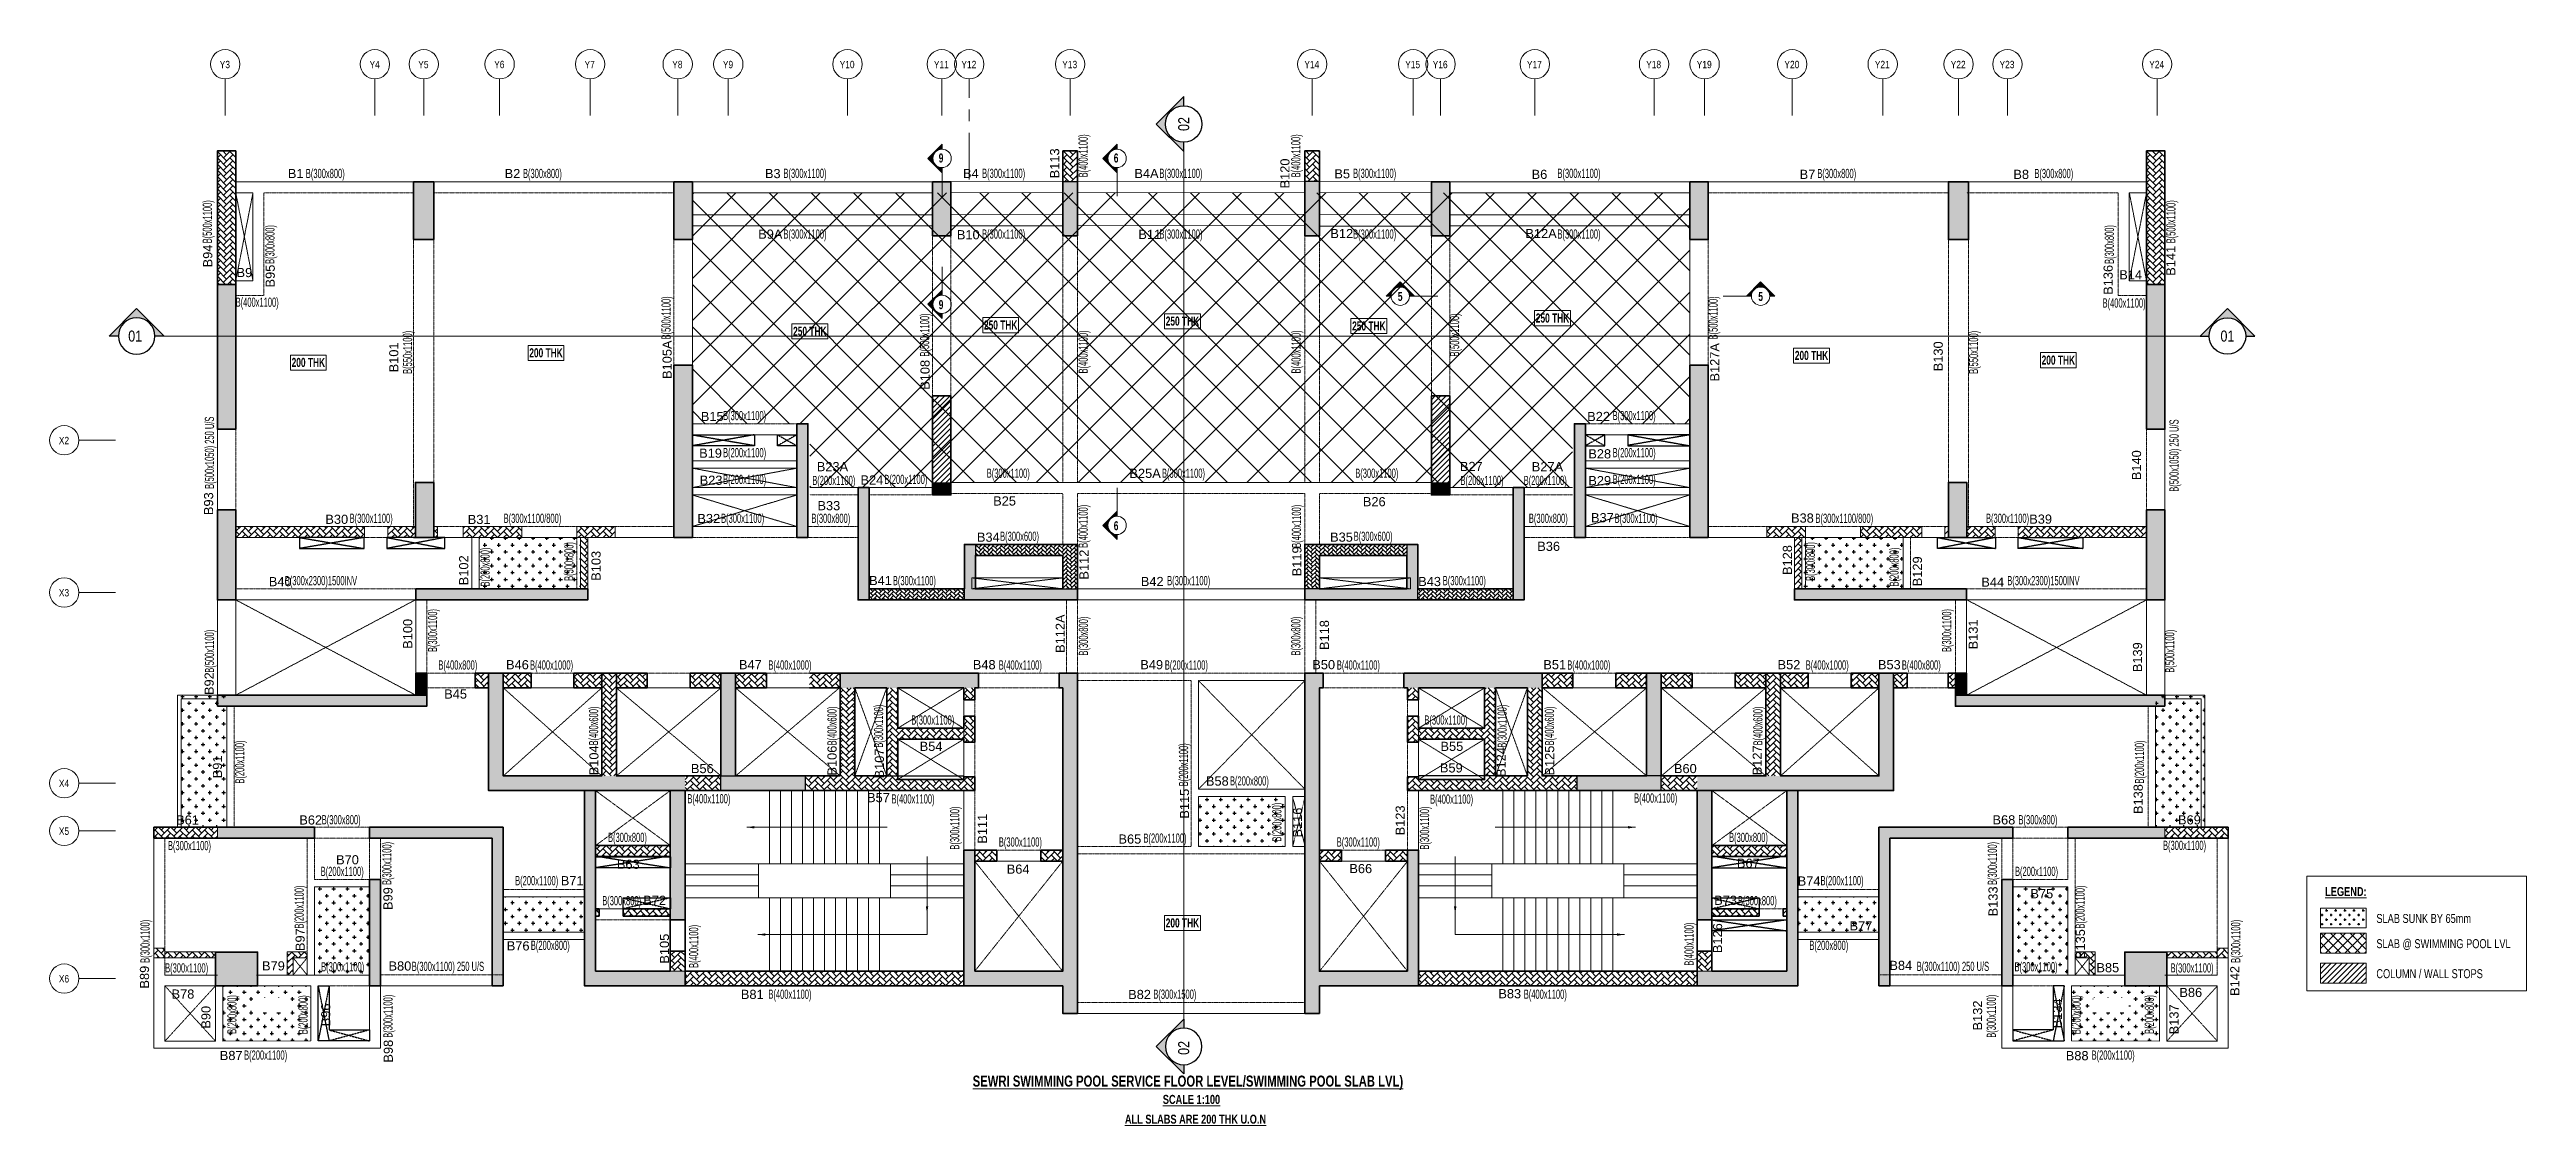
# Model space of a CAD drawing. Header units: millimetres. Extents: x 3162 to 70697, y 4008 to 33341.
import ezdxf
from ezdxf.enums import TextEntityAlignment as Align

# ---------------------------------------------------------------- set-up
doc = ezdxf.new("R2010")
doc.units = ezdxf.units.MM
for name, pattern in [('ACAD_ISO04W100', [30, 24, -3, 0, -3]), ('Grid Line', [2222.5, 1270, -317.5, 317.5, -317.5]), ('HIDDEN', [0.375, 0.25, -0.125])]:
    doc.linetypes.add(name, pattern=pattern)
for name, color, linetype, lineweight in [('A-ANNO-DIMS', 8, 'Continuous', 15), ('A-ANNO-TAGS-SECT', 4, 'ACAD_ISO04W100', 25), ('A-DETL-MISC', 35, 'Continuous', 15), ('A-FLOR-IDEN', 11, 'Continuous', 9), ('A-GRIDS', 8, 'Continuous', 9), ('A-HIDD-ABVE', 8, 'HIDDEN', 20), ('G-ANNO-SYMB', 1, 'Continuous', 9), ('G-ANNO-TEXT', 231, 'Continuous', 9), ('S-BEAM', 7, 'Continuous', 18), ('S-BEAM-IDEN', 2, 'Continuous', 9), ('S-COL HATCH', 9, 'Continuous', 0), ('S-COLS', 5, 'Continuous', 35), ('S-GRIDS', 8, 'Continuous', 9), ('S-WALL', 4, 'Continuous', 18)]:
    doc.layers.add(name, color=color, linetype=linetype, lineweight=lineweight)
for name, color, linetype in [('Beam Nos', 7, 'Continuous'), ('CUTOUT', 4, 'Continuous'), ('SECTION LINE', 4, 'Continuous'), ('SUNK SLAB', 8, 'Continuous')]:
    doc.layers.add(name, color=color, linetype=linetype)
doc.styles.add('Arial Narrow', font='ARIALN.TTF', dxfattribs={"height": 400})
doc.styles.add('Dim.s & Anno.(Misc.)', font='ARIALN.TTF')
doc.styles.add('SC-BBS1', font='SansSerif')
doc.styles.add('Swis721 LtCn BT', font='swisscl.ttf', dxfattribs={"width": 0.9, "height": 233.355162})
doc.styles.add('Swis721 LtCn BT_2', font='swisscl.ttf', dxfattribs={"height": 244.992296})
doc.styles.add('Swis721 LtCn BT_B', font='', dxfattribs={"width": 0.9, "height": 246.918336})
doc.styles.get('Swis721 LtCn BT_B').set_extended_font_data('Swis721 LtCn BT', bold=True)
doc.dimstyles.new('A-GFC-100', dxfattribs={"dimscale": 100, "dimtxt": 1.75, "dimasz": 1.5, "dimexe": 1.5, "dimexo": 0, "dimgap": 1, "dimtad": 1, "dimdsep": 46, "dimtxsty": 'Dim.s & Anno.(Misc.)', "dimblk": 'ARCHTICK', "dimcen": 0, "dimdle": 1.5, "dimclrd": 256, "dimclre": 8, "dimclrt": 6, "dimazin": 2, "dimtfac": 1, "dimtix": 1, "dimtmove": 2, "dimatfit": 3, "dimfxl": 1, "dimtolj": 1, "dimlwd": -1, "dimlwe": 9, "dimarcsym": 0})
pattern_1 = [(45, (-31786783.6, 20742622.35), (0, 169.7056275), [360, -120]), (135, (-31786698.75, 20742707.2), (1e-14, 169.7056275), [360, -120])]
pattern_2 = [(45, (-31786783.6, 20742622.35), (0, 113.13708499), [240, -80]), (135, (-31786727.03, 20742678.92), (9e-15, 113.13708499), [240, -80])]
pattern_3 = [(45, (-31786783.6, 20690693.35), (0, 169.7056275), [360, -120]), (135, (-31786698.75, 20690778.2), (1e-14, 169.7056275), [360, -120])]
pattern_4 = [(45, (-31786783.61, 20596709.8), (-75.1300955, 75.1300955), [])]
pattern_5 = [(45, (-31786783.6, 20642904.35), (0, 169.7056275), [360, -120]), (135, (-31786698.75, 20642989.2), (1e-14, 169.7056275), [360, -120])]
pattern_6 = [(0, (-31346450, 21124269.67), (187.5, 187.5), [93.75, -281.25]), (90, (-31346403.13, 21124222.8), (-187.5, 187.5), [93.75, -281.25])]
pattern_7 = [(0, (-31346441.68, 21124269.67), (187.5, 187.5), [93.75, -281.25]), (90, (-31346394.8, 21124222.8), (-187.5, 187.5), [93.75, -281.25])]
pattern_8 = [(45, (-31603274.1, 20759694.15), (0, 169.7056275), [360, -120]), (135, (-31603189.25, 20759779), (1e-14, 169.7056275), [360, -120])]
pattern_9 = [(45, (-31786783.61, 20596709.8), (0, 169.7056275), [360, -120]), (135, (-31786698.76, 20596794.66), (1e-14, 169.7056275), [360, -120])]

msp = doc.modelspace()

# ---------------------------------------------------------------- texts
at = {"layer": 'A-FLOR-IDEN', "color": 1, "char_height": 246.9, "width": 1155, "attachment_point": 2, "line_spacing_factor": 0.964267, "style": 'Swis721 LtCn BT_B'}
for s, insert in [('250 THK', (23891, 25784)), ('250 THK', (29095, 25954)), ('250 THK', (34051, 26062)), ('250 THK', (39134, 25929)), ('250 THK', (44142, 26145)), ('200 THK', (16698, 25197)), ('200 THK', (51204, 25125)), ('200 THK', (57933, 24998)), ('200 THK', (10218, 24934)), ('200 THK', (34051, 9655))]:
    msp.add_mtext(s, dxfattribs=dict(at, insert=insert))
at = {"layer": 'Beam Nos', "style": 'SC-BBS1'}
for s, p in [('B113', (30767, 30238)), ('B120', (37045, 29962, 0)), ('B94', (7675, 27712, 0)), ('B141', (61200, 27581)), ('B95', (9378, 27165)), ('B136', (59491, 27062)), ('B101', (12747, 24948, 0)), ('B105A', (20200, 24885)), ('B127A', (48765, 24814)), ('B130', (54857, 24978)), ('B108', (27232, 24472)), ('B140', (60264, 22009)), ('B93', (7698, 20959, 0)), ('B103', (18262, 19265)), ('B112', (31566, 19299)), ('B119', (37372, 19388, 0)), ('B128', (50746, 19424)), ('B102', (14654, 19144, 0)), ('B129', (54290, 19116)), ('B100', (13127, 17411, 0)), ('B112A', (30919, 17416, 0)), ('B118', (38121, 17378, 0)), ('B131', (55811, 17396, 0)), ('B139', (60292, 16774)), ('B92', (7713, 16053, 0)), ('B104', (18204, 13963)), ('B106', (24697, 13955)), ('B107', (25988, 13876)), ('B124', (42941, 13916)), ('B125', (44262, 13956)), ('B127', (49923, 13963)), ('B91', (7939, 13784)), ('B115', (34306, 12780)), ('B138', (60310, 12906)), ('B111', (28796, 12097)), ('B116', (37390, 12266)), ('B123', (40188, 12325)), ('B99', (12588, 10193, 0)), ('B133', (56353, 10116)), ('B126', (48841, 9114)), ('B97', (10194, 9073, 0)), ('B105', (20127, 8828)), ('B135', (58733, 8953)), ('B89', (5950, 8051)), ('B142', (62945, 7948)), ('B134', (58106, 7063)), ('B90', (7625, 6958)), ('B96', (10893, 7022)), ('B132', (55931, 7006)), ('B137', (61286, 6901)), ('B98', (12598, 6033, 0))]:
    msp.add_text(s, height=250, rotation=90, dxfattribs=at).set_placement(p, align=Align.BOTTOM_CENTER)
for s, p in [('B1', (9873, 29760)), ('B2', (15784, 29760)), ('B3', (22881, 29760)), ('B4', (28281, 29762)), ('B4A', (33071, 29762)), ('B5', (38407, 29754)), ('B6', (43785, 29738, 0)), ('B7', (51093, 29738, 0)), ('B8', (56921, 29738)), ('B9A', (22813, 28108)), ('B10', (28212, 28092)), ('B11', (33159, 28101)), ('B12', (38395, 28124)), ('B12A', (43829, 28124)), ('B9', (8474, 27061)), ('B14', (59905, 27001)), ('B15', (21230, 23138, 0)), ('B22', (45397, 23138, 0)), ('B19', (21184, 22137)), ('B28', (45428, 22119, 0)), ('B23', (21199, 21399, 0)), ('B23A', (24509, 21769, 0)), ('B24', (25584, 21407)), ('B25A', (33033, 21586, 0)), ('B27', (41926, 21775, 0)), ('B27A', (44003, 21767, 0)), ('B29', (45428, 21389, 0)), ('B33', (24410, 20706, 0)), ('B25', (29201, 20834, 0)), ('B26', (39281, 20814, 0)), ('B30', (10993, 20334)), ('B31', (14875, 20330)), ('B32', (21136, 20355)), ('B37', (45501, 20378)), ('B38', (50955, 20368)), ('B39', (57450, 20339)), ('B34', (28758, 19847)), ('B35', (38387, 19848)), ('B36', (44036, 19598)), ('B40', (9451, 18634, 0)), ('B41', (25818, 18664)), ('B42', (33227, 18638)), ('B43', (40790, 18638)), ('B44', (56144, 18621)), ('B46', (15919, 16370)), ('B47', (22270, 16371)), ('B48', (28646, 16371)), ('B49', (33213, 16371)), ('B50', (37902, 16371)), ('B51', (44201, 16371)), ('B52', (50588, 16371)), ('B53', (53325, 16371)), ('B45', (14233, 15571)), ('B54', (27197, 14144)), ('B55', (41397, 14144)), ('B56', (20960, 13538)), ('B58', (35002, 13197, 0)), ('B59', (41382, 13557, 0)), ('B60', (47763, 13538)), ('B57', (25763, 12746)), ('B61', (6924, 12138)), ('B62', (10282, 12137)), ('B68', (56449, 12140)), ('B69', (61507, 12140)), ('B65', (32617, 11617)), ('B70', (11285, 11052)), ('B71', (17412, 10481)), ('B63', (18942, 10930)), ('B64', (29571, 10797)), ('B66', (38913, 10812)), ('B67', (49480, 10957)), ('B72', (19661, 9947)), ('B73', (48860, 9947)), ('B74', (51137, 10472)), ('B75', (57482, 10127, 0)), ('B77', (52551, 9249)), ('B76', (15939, 8704)), ('B79', (9266, 8159)), ('B80', (12715, 8156)), ('B84', (53637, 8172, 0)), ('B85', (59282, 8110, 0)), ('B78', (6799, 7391)), ('B81', (22322, 7382)), ('B82', (32882, 7380)), ('B83', (42975, 7401, 0)), ('B86', (61544, 7435, 0)), ('B87', (8114, 5716)), ('B88', (58447, 5711))]:
    msp.add_text(s, height=250, dxfattribs=at).set_placement(p, align=Align.BOTTOM_CENTER)
at = {"layer": 'G-ANNO-SYMB', "color": 5, "char_height": 247, "width": 330, "line_spacing_factor": 0.964267, "style": 'Swis721 LtCn BT_B'}
for s, insert, attachment_point in [('9', (27470, 30508), 2), ('6', (32242, 30508), 2), ('9', (27470, 26259), 8), ('5', (39988, 26734), 2), ('5', (49816, 26734), 2), ('6', (32242, 20232), 8)]:
    msp.add_mtext(s, dxfattribs=dict(at, insert=insert, attachment_point=attachment_point))
at = {"layer": 'G-ANNO-TEXT', "color": 7, "char_height": 244.99, "attachment_point": 1, "line_spacing_factor": 0.971848, "style": 'Swis721 LtCn BT_2'}
for s, insert, width in [('\\fSwis721 LtCn BT|b1|i0|c0|p34|;\\LLEGEND:', (65209, 10508), 1299), ('SLAB SUNK BY 65mm', (66605, 9774), 3845.24), ('SLAB @ SWIMMING POOL LVL', (66605, 9087), 3845.24), ('COLUMN / WALL STOPS', (66605, 8269), 3845.24)]:
    msp.add_mtext(s, dxfattribs=dict(at, insert=insert, width=width))
at = {"layer": 'G-ANNO-TEXT', "color": 6, "insert": (28332, 5368), "char_height": 300, "width": 22359.05, "attachment_point": 1, "line_spacing_factor": 0.971848, "style": 'Swis721 LtCn BT_2'}
msp.add_mtext('{\\fSwis721 LtCn BT|b1|i0|c0|p34;\\LSEWRI SWIMMING POOL SERVICE FLOOR LEVEL/SWIMMING POOL SLAB LVL)}', dxfattribs=at)
at = {"layer": 'G-ANNO-TEXT', "color": 1, "char_height": 244.99, "attachment_point": 1, "line_spacing_factor": 0.971848, "style": 'Swis721 LtCn BT_2'}
for s, insert, width in [('{\\fSwis721 LtCn BT|b1|i0|c0|p34;\\LSCALE 1:100}', (33516, 4841), 1551.04), ('{\\fSwis721 LtCn BT|b1|i0|c0|p34;\\LALL SLABS ARE 200 THK U.O.N}', (32482, 4302), 3728.69)]:
    msp.add_mtext(s, dxfattribs=dict(at, insert=insert, width=width))
at = {"layer": 'S-BEAM-IDEN', "style": 'Swis721 LtCn BT', "width": 0.8}
for s, rotation, p in [('B(400x1100)', 90, (31469, 29855)), ('B(400x1100)', 90, (37267, 29855)), ('B(300x800)', 360, (10150, 29837, 0)), ('B(300x800)', 360, (16070, 29837, 0)), ('B(300x1100)', 360, (23172, 29842, 0)), ('B(300x1100)', 360, (28588, 29842, 0)), ('B(300x1100)', 360, (33423, 29842, 0)), ('B(300x1100)', 360, (38704, 29842, 0)), ('B(300x1100)', 360, (44276, 29842, 0)), ('B(500x1100)', 90, (7587, 28058, 0)), ('B(500x1100)', 90, (61127, 28058, 0)), ('B(300x800)', 90, (9295, 27496)), ('B(300x1100)', 360, (23172, 28186, 0)), ('B(300x1100)', 360, (28588, 28186, 0)), ('B(300x1100)', 360, (33423, 28186, 0)), ('B(300x1100)', 360, (38704, 28186, 0)), ('B(300x1100)', 360, (44276, 28186, 0)), ('B(300x800)', 90, (59448, 27496)), ('B(400x1100)', 360, (8236, 26328)), ('B(500x1100)', 90, (20097, 25438, 0)), ('B(500x1100)', 90, (48646, 25438, 0)), ('B(400x1100)', 360, (59139, 26306)), ('B(500x1100)', 90, (27147, 24972)), ('B(400x1100)', 90, (31469, 24510)), ('B(400x1100)', 90, (37274, 24510)), ('B(500x1100)', 90, (41596, 24972)), ('B(550x1100)', 90, (13047, 24498)), ('B(550x1100)', 90, (55746, 24498)), ('B(500x1050) 250 U/S', 90, (7647, 21363)), ('B(300x1100)', 360, (21526, 23237)), ('B(500x1050) 250 U/S', 90, (61213, 21285)), ('B(200x1100)', 360, (21526, 22227, 0)), ('B(200x1100)', 360, (21526, 21497, 0)), ('B(200x1100)', 360, (23958, 21469)), ('B(200x1100)', 360, (25922, 21497)), ('B(300x1100)', 360, (11344, 20437)), ('B(300x1100/800)', 360, (15542, 20437)), ('B(300x1100)', 360, (21472, 20437)), ('B(300x800)', 360, (23934, 20437)), ('B(400x1100)', 90, (31469, 19756)), ('B(400x1100)', 90, (37284, 19756)), ('B(200x800)', 90, (15163, 18702)), ('B(300x800)', 90, (17447, 18854, 0)), ('B(300x600)', 360, (29080, 19947, 0)), ('B(300x600)', 360, (38720, 19947, 0)), ('B(300x800)', 90, (51296, 18854, 0)), ('B(200x800)', 90, (53580, 18702)), ('B(300x2300)1500INV', 360, (9576, 18737, 0)), ('B(300x1100)', 360, (26156, 18737, 0)), ('B(300x1100)', 360, (41150, 18737, 0)), ('B(300x2300)1500INV', 360, (56541, 18737, 0)), ('B(300x1100)', 90, (13730, 16914)), ('B(300x800)', 90, (31476, 16820)), ('B(300x800)', 90, (37267, 16820)), ('B(300x1100)', 90, (55013, 16914)), ('B(500x1100)', 90, (7647, 16350)), ('B(500x1100)', 90, (61096, 16350)), ('B(400x800)', 360, (13764, 16437)), ('B(400x1000)', 360, (16262, 16437)), ('B(400x1000)', 360, (22762, 16437)), ('B(400x1100)', 360, (29044, 16437)), ('B(200x1100)', 360, (33572, 16437)), ('B(400x600)', 90, (18120, 14369, 0)), ('B(400x600)', 90, (24620, 14369, 0)), ('B(300x1100)', 90, (25890, 14306, 0)), ('B(300x1100)', 360, (26657, 14937, 0)), ('B(300x1100)', 90, (42892, 14306, 0)), ('B(400x600)', 90, (44183, 14369, 0)), ('B(400x600)', 90, (49865, 14369, 0)), ('B(200x1100)', 90, (8473, 13329)), ('B(200x1100)', 90, (34205, 13253)), ('B(200x1100)', 90, (60270, 13329)), ('B(200x800)', 360, (35347, 13277)), ('B(400x1100)', 360, (20552, 12791)), ('B(400x1100)', 360, (26118, 12786)), ('B(400x1100)', 360, (40802, 12781)), ('B(400x1100)', 360, (46368, 12810)), ('B(300x800)', 360, (10584, 12218)), ('B(300x1100)', 90, (27967, 11528)), ('B(200x800)', 90, (36750, 11746)), ('B(300x1100)', 90, (40776, 11528)), ('B(300x1100)', 90, (12484, 10564)), ('B(300x800)', 360, (18389, 11737)), ('B(300x1100)', 360, (29046, 11612)), ('B(200x1100)', 360, (32988, 11717)), ('B(300x800)', 360, (48955, 11737)), ('B(300x1100)', 90, (56259, 10564)), ('B(200x1100)', 360, (10554, 10810)), ('B(200x1100)', 360, (15857, 10558)), ('B(200x1100)', 90, (10093, 9375)), ('B(300x800)', 360, (18231, 10012)), ('B(200x1100)', 90, (58651, 9375)), ('B(300x1100)', 90, (5891, 8442)), ('B(400x1100)', 90, (20849, 8303)), ('B(400x1100)', 90, (47988, 8365)), ('B(300x1100)', 90, (62894, 8442)), ('B(200x800)', 360, (16285, 8795)), ('B(300x1100)', 360, (6313, 8179)), ('B(300x1100)', 360, (10567, 8210)), ('B(300x1100) 250 U/S', 360, (13039, 8221)), ('B(300x1100) 250 U/S', 360, (54074, 8221)), ('B(200x800)', 90, (8259, 6504)), ('B(200x800)', 90, (10200, 6497)), ('B(300x1100)', 90, (12513, 6399)), ('B(400x1100)', 360, (22762, 7462, 0)), ('B(300x1500)', 360, (33257, 7462)), ('B(400x1100)', 360, (43358, 7462, 0)), ('B(300x1100)', 90, (56230, 6399)), ('B(200x800)', 90, (58543, 6497)), ('B(200x800)', 90, (60539, 6504)), ('B(200x1100)', 360, (8466, 5802))]:
    msp.add_text(s, height=250, rotation=rotation, dxfattribs=at).set_placement(p)
for s, p in [('B(300x800)', (51361, 29837, 0)), ('B(300x800)', (57280, 29837, 0)), ('B(300x1100)', (45780, 23237)), ('B(200x1100)', (45780, 22227, 0)), ('B(300x1100)', (28715, 21666)), ('B(300x1100)', (33492, 21666)), ('B(300x1100)', (38764, 21666)), ('B(200x1100)', (41633, 21469)), ('B(200x1100)', (43355, 21469)), ('B(200x1100)', (45780, 21497, 0)), ('B(300x800)', (43497, 20437)), ('B(300x1100)', (45834, 20437)), ('B(300x1100/800)', (51311, 20437)), ('B(300x1100)', (55961, 20437)), ('B(300x1100)', (33635, 18737)), ('B(400x1100)', (38262, 16437)), ('B(400x1000)', (44544, 16437)), ('B(400x1000)', (51044, 16437)), ('B(400x800)', (53667, 16437)), ('B(300x1100)', (40649, 14937, 0)), ('B(300x800)', (56847, 12218)), ('B(300x1100)', (6390, 11514)), ('B(300x1100)', (38260, 11612)), ('B(300x1100)', (60787, 11520)), ('B(200x1100)', (51449, 10558)), ('B(200x1100)', (56751, 10810)), ('B(300x800)', (49199, 10012)), ('B(200x800)', (51146, 8795)), ('B(300x1100)', (56739, 8210)), ('B(300x1100)', (60993, 8179)), ('B(200x1100)', (58840, 5802))]:
    msp.add_text(s, height=250, dxfattribs=at).set_placement(p)

# ---------------------------------------------------------------- blocks, each defined once
blk = doc.blocks.new('_ARCHTICK')
at = {"color": 0, "linetype": 'ByBlock', "const_width": 0.15}
blk.add_lwpolyline([(-0.5, -0.5), (0.5, 0.5)], dxfattribs=at)
blk = doc.blocks.new('Detail View - M_Section Head - Structural Type 1-785420-STILT FLOOR FRAMING PLAN')
at = {"layer": 'G-ANNO-SYMB'}
h = blk.add_hatch(color=9, dxfattribs=at)
edge = h.paths.add_edge_path(flags=0)
edge.add_line((-8.5, 0), (-9.86, 0))
edge.add_line((-9.86, 0), (-5.99, 3.87))
edge.add_line((-5.99, 3.87), (-2.12, 0))
edge.add_line((-2.12, 0), (-3.5, 0))
edge.add_arc((-6, 0), 2.5, 360, 540)
for p, q in [((-5.99, 3.87), (-9.86, 0)), ((-5.99, 3.87), (-2.12, 0)), ((-8.5, 0), (-9.86, 0)), ((-3.5, 0), (-2.12, 0))]:
    blk.add_line(p, q, dxfattribs=at)
at = {"layer": 'G-ANNO-SYMB', "color": 5}
for p, q in [((-5.99, 3.87), (-9.86, 0)), ((-2.12, 0), (-5.99, 3.87)), ((-9.86, 0), (-8.5, 0)), ((-3.5, 0), (4.24, 0)), ((-3.5, 0), (-2.12, 0))]:
    blk.add_line(p, q, dxfattribs=at)
at = {"layer": 'G-ANNO-SYMB'}
blk.add_arc((-6, 0), 2.5, 360, 180, dxfattribs=at)
at = {"layer": 'G-ANNO-SYMB', "color": 5}
for start, end in [(360, 180), (180, 360)]:
    blk.add_arc((-6, 0), 2.5, start, end, dxfattribs=at)
blk = doc.blocks.new('*U11')
blk.add_hatch(color=256).paths.add_polyline_path([(5, 0), (7.5, 0), (0, 7.5), (-7.5, 0), (-5, 0, -0.414214), (0, 5, -0.414214)])
at = {"lineweight": 20, "ltscale": 50}
blk.add_line((-5, 0), (-397.5, 0), dxfattribs=at)
at = {"linetype": 'Continuous'}
blk.add_lwpolyline([(5, 0), (7.5, 0), (0, 7.5), (-7.5, 0), (-5, 0)], dxfattribs=at)
blk.add_circle((0, 0), 5, dxfattribs=at)
at = {"color": 7, "style": 'Dim.s & Anno.(Misc.)'}
blk.add_attdef('SECTION-LETTER', text='', height=3, dxfattribs=at).set_placement((0, 0), align=Align.MIDDLE_CENTER)
blk = doc.blocks.new('*U10')
blk.add_hatch(color=256).paths.add_polyline_path([(5, 0), (7.5, 0), (0, 7.5), (-7.5, 0), (-5, 0, -0.414214), (0, 5, -0.414214)])
at = {"lineweight": 20, "ltscale": 50}
blk.add_line((-5, 0), (-225.54, 0), dxfattribs=at)
at = {"linetype": 'Continuous'}
blk.add_lwpolyline([(5, 0), (7.5, 0), (0, 7.5), (-7.5, 0), (-5, 0)], dxfattribs=at)
blk.add_circle((0, 0), 5, dxfattribs=at)
at = {"color": 7, "style": 'Dim.s & Anno.(Misc.)'}
blk.add_attdef('SECTION-LETTER', text='', height=3, dxfattribs=at).set_placement((0, 0), align=Align.MIDDLE_CENTER)
blk = doc.blocks.new('*U12')
blk.add_hatch(color=256).paths.add_polyline_path([(5, 0), (7.5, 0), (0, 7.5), (-7.5, 0), (-5, 0, -0.414214), (0, 5, -0.414214)])
at = {"lineweight": 20, "ltscale": 50}
blk.add_line((-5, 0), (-97.37, 0), dxfattribs=at)
at = {"linetype": 'Continuous'}
blk.add_lwpolyline([(5, 0), (7.5, 0), (0, 7.5), (-7.5, 0), (-5, 0)], dxfattribs=at)
blk.add_circle((0, 0), 5, dxfattribs=at)
at = {"color": 7, "style": 'Dim.s & Anno.(Misc.)'}
blk.add_attdef('SECTION-LETTER', text='', height=3, dxfattribs=at).set_placement((0, 0), align=Align.MIDDLE_CENTER)
blk = doc.blocks.new('Grid - Type 1 Structural-6743905-11TH FLOOR LVL')
at = {"layer": 'A-GRIDS'}
blk.add_circle((0, 0), 4, dxfattribs=at)
blk = doc.blocks.new('A$Cf2260b48')
at = {"layer": 'S-GRIDS', "linetype": 'Grid Line'}
for p, q in [((-7583, 18003), (-7583, 19003)), ((-3500, 18003), (-3500, 19003)), ((-2170, 18003), (-2170, 19003)), ((-100, 18003), (-100, 19003)), ((2365, 18003), (2365, 19003)), ((4755, 18003), (4755, 19003)), ((6135, 18003), (6135, 19003)), ((9385, 18003), (9385, 19003)), ((11955, 18003), (11955, 19003)), ((12705, 16262), (12705, 19003)), ((15455, 18003), (15455, 19003)), ((22055, 18003), (22055, 19003)), ((24805, 18003), (24805, 19003)), ((25555, 18003), (25555, 19003)), ((28125, 18003), (28125, 19003)), ((31375, 18003), (31375, 19003)), ((32755, 18003), (32755, 19003)), ((35145, 18003), (35145, 19003)), ((37610, 18003), (37610, 19003)), ((39680, 18003), (39680, 19003)), ((41010, 18003), (41010, 19003)), ((45092, 18003), (45092, 19003)), ((-10572, 9150), (-11572, 9150)), ((-10572, 5000), (-11572, 5000)), ((-10572, -200), (-11572, -200)), ((-10572, -1500), (-11572, -1500)), ((-10572, -5525), (-11572, -5525))]:
    blk.add_line(p, q, dxfattribs=at)
at = {"layer": 'A-GRIDS', "xscale": 99.99999999999991, "yscale": 99.99999999999991, "zscale": 99.99999999999991}
for p in [(-7583, 19403), (-3500, 19403), (-2170, 19403), (-100, 19403), (2365, 19403), (4755, 19403), (6135, 19403), (9385, 19403), (11955, 19403), (12705, 19403), (15455, 19403), (22055, 19403), (24805, 19403), (25555, 19403), (28125, 19403), (31375, 19403), (32755, 19403), (35145, 19403), (37610, 19403), (39680, 19403), (41010, 19403), (45092, 19403)]:
    blk.add_blockref('Grid - Type 1 Structural-6743905-11TH FLOOR LVL', p, dxfattribs=at)
at = {"layer": 'A-GRIDS', "xscale": 99.99999999999991, "yscale": 99.99999999999991, "zscale": 99.99999999999991, "rotation": 89.99999999999982}
for p in [(-11972, 9150), (-11972, 5000), (-11972, -200), (-11972, -1500), (-11972, -5525)]:
    blk.add_blockref('Grid - Type 1 Structural-6743905-11TH FLOOR LVL', p, dxfattribs=at)
at = {"layer": 'A-GRIDS', "lineweight": 18, "char_height": 200, "attachment_point": 1, "style": 'Arial Narrow'}
for s, insert, width in [('Y3', (-7732, 19495), 352.74), ('Y4', (-3649, 19495), 352.74), ('Y5', (-2319, 19495), 352.74), ('Y6', (-249, 19495), 352.74), ('Y7', (2216, 19495), 352.74), ('Y8', (4606, 19495), 352.74), ('Y9', (5986, 19495), 352.74), ('Y10', (9170, 19495), 513.08), ('Y11', (11740, 19495), 513.08), ('Y12', (12490, 19495), 513.08), ('Y13', (15240, 19495), 513.08), ('Y14', (21840, 19495), 513.08), ('Y15', (24590, 19495), 513.08), ('Y16', (25340, 19495), 513.08), ('Y17', (27910, 19495), 513.08), ('Y18', (31160, 19495), 513.08), ('Y19', (32540, 19495), 513.08), ('Y20', (34930, 19495), 513.08), ('Y21', (37395, 19495), 513.08), ('Y22', (39465, 19495), 513.08), ('Y23', (40795, 19495), 513.08), ('Y24', (44877, 19495), 513.08), ('X2', (-12119, 9244), 352.74), ('X3', (-12119, 5094), 352.74), ('X4', (-12119, -106), 352.74), ('X5', (-12119, -1406), 352.74), ('X6', (-12119, -5431), 352.74)]:
    blk.add_mtext(s, dxfattribs=dict(at, insert=insert, width=width))
blk = doc.blocks.new('A$Cfa8a0a46')
at = {"layer": 'CUTOUT', "color": 8, "linetype": 'HIDDEN'}
for p, q in [((11520, 3100), (9830, 2800)), ((9830, 3100), (11520, 2811)), ((12680, 3100), (12150, 2800)), ((12150, 3100), (12680, 2800)), ((34180, 3100), (34710, 2800)), ((34710, 3100), (34180, 2800)), ((35340, 3100), (37030, 2800)), ((37030, 3100), (35340, 2811)), ((880, 300), (-875, 1)), ((-875, 299), (880, 0)), ((3080, 300), (1500, 0)), ((3080, 300), (1500, 0)), ((1500, 300), (3080, 0)), ((43780, 300), (45360, 0)), ((43780, 300), (45360, 0)), ((45360, 300), (43780, 0)), ((47725, 300), (45970, 1)), ((45980, 300), (47735, 1)), ((9089, -8405), (7190, -8705)), ((7331, -8405), (9230, -8705)), ((39529, -8405), (37630, -8705)), ((39529, -8405), (37630, -8705)), ((37771, -8405), (39670, -8705)), ((37771, -8405), (39670, -8705)), ((9230, -9525), (7940, -9825)), ((7940, -9525), (9230, -9825)), ((37630, -9525), (38920, -9825)), ((38920, -9525), (37630, -9825)), ((37630, -9525), (38920, -9825)), ((38920, -9525), (37630, -9825)), ((39670, -10125), (37630, -10425)), ((37630, -10125), (39670, -10425)), ((39670, -10125), (37630, -10425)), ((37630, -10125), (39670, -10425)), ((-75, -11925), (-375, -13425)), ((-375, -11925), (-75, -13425)), ((46934, -11925), (47234, -13425)), ((47234, -11925), (46934, -13425)), ((-75, -13125), (1025, -13425)), ((1025, -13125), (-75, -13425)), ((46934, -13125), (45834, -13425)), ((45834, -13125), (46934, -13425))]:
    blk.add_line(p, q, dxfattribs=at)
at = {"layer": 'CUTOUT', "linetype": 'HIDDEN'}
blk.add_line((1500, 300), (3080, 0), dxfattribs=at)
at = {"layer": 'CUTOUT'}
for points in [[(9830, 3100), (11520, 3100), (11520, 2800), (9830, 2800)], [(12150, 3100), (12680, 3100), (12680, 2800), (12150, 2800)], [(34710, 3100), (34180, 3100), (34180, 2800), (34710, 2800)], [(37030, 3100), (35340, 3100), (35340, 2800), (37030, 2800)], [(-880, 0), (880, 0), (880, 300), (-880, 300)], [(1500, 0), (3080, 0), (3080, 300), (1500, 300)], [(45360, 0), (43780, 0), (43780, 300), (45360, 300)], [(47740, 0), (45980, 0), (45980, 300), (47740, 300)], [(7190, -8405), (9230, -8405), (9230, -8705), (7190, -8705)], [(37630, -8705), (39670, -8705), (39670, -8405), (37630, -8405)], [(7940, -9525), (9230, -9525), (9230, -9825), (7940, -9825)], [(37630, -9525), (38920, -9525), (38920, -9825), (37630, -9825)], [(37630, -10125), (39670, -10125), (39670, -10425), (37630, -10425)]]:
    blk.add_lwpolyline(points, close=True, dxfattribs=at)
for points in [[(-375, -11925), (-75, -11925), (-75, -13125), (1025, -13125), (1025, -13425), (-375, -13425), (-375, -11925)], [(47234, -11925), (46934, -11925), (46934, -13125), (45834, -13125), (45834, -13425), (47234, -13425), (47234, -11925)]]:
    blk.add_lwpolyline(points, dxfattribs=at)
at = {"layer": 'S-BEAM'}
blk.add_line((39669, -10125), (37630, -10125), dxfattribs=at)

# ---------------------------------------------------------------- hatches: boundary and pattern name
at = {"layer": 'S-COL HATCH'}
h = msp.add_hatch(dxfattribs=at)
h.set_pattern_fill('AR-HBONE', color=256, scale=30)
h.set_pattern_definition(pattern_1)
h.paths.add_polyline_path([(7738, 30578), (8238, 30578), (8238, 26939), (7738, 26939)])
h = msp.add_hatch(dxfattribs=at)
h.set_pattern_fill('AR-HBONE', color=256, scale=30)
h.set_pattern_definition(pattern_1)
h.paths.add_polyline_path([(31188, 30578), (30788, 30578), (30788, 29744), (30788, 29744), (31188, 29744)])
h = msp.add_hatch(dxfattribs=at)
h.set_pattern_fill('AR-HBONE', color=256, scale=30)
h.set_pattern_definition(pattern_1)
h.paths.add_polyline_path([(37388, 30578), (37788, 30578), (37788, 29744), (37788, 29744), (37388, 29744)])
h = msp.add_hatch(dxfattribs=at)
h.set_pattern_fill('AR-HBONE', color=256, scale=30)
h.set_pattern_definition(pattern_1)
h.paths.add_polyline_path([(60838, 30578), (60338, 30578), (60338, 26939), (60838, 26939)])
at = {"layer": 'S-COL HATCH', "transparency": 33554687}
h = msp.add_hatch(color=256, dxfattribs=at)
h.dxf.hatch_style = 1
h.paths.add_polyline_path([(13088, 28162), (13638, 28162), (13638, 29738), (13088, 29738)])
h = msp.add_hatch(color=256, dxfattribs=at)
h.dxf.hatch_style = 1
h.paths.add_polyline_path([(20688, 29738), (20188, 29738), (20188, 28162), (20688, 28162)])
h = msp.add_hatch(color=256, dxfattribs=at)
h.dxf.hatch_style = 1
h.paths.add_polyline_path([(27238, 28263), (27738, 28263), (27738, 29738), (27238, 29738)])
h = msp.add_hatch(color=256, dxfattribs=at)
h.dxf.hatch_style = 1
h.paths.add_polyline_path([(30788, 29744), (31188, 29744), (31188, 28263), (30788, 28263)])
h = msp.add_hatch(color=256, dxfattribs=at)
h.dxf.hatch_style = 1
h.paths.add_polyline_path([(37788, 29744), (37388, 29744), (37388, 28263), (37788, 28263)])
h = msp.add_hatch(color=256, dxfattribs=at)
h.dxf.hatch_style = 1
h.paths.add_polyline_path([(40838, 28263), (41338, 28263), (41338, 29738), (40838, 29738)])
h = msp.add_hatch(color=256, dxfattribs=at)
h.dxf.hatch_style = 1
h.paths.add_polyline_path([(48388, 29738), (47888, 29738), (47888, 28162), (48388, 28162)])
h = msp.add_hatch(color=256, dxfattribs=at)
h.dxf.hatch_style = 1
h.paths.add_polyline_path([(54938, 28162), (55488, 28162), (55488, 29738), (54938, 29738)])
at = {"layer": 'S-COL HATCH'}
h = msp.add_hatch(dxfattribs=at)
h.set_pattern_fill('ANSI37', color=256, scale=6500)
h.set_pattern_definition([(45, (-31786783.6, 20596709.8), (-574.52426, 574.52426), []), (135, (-31786783.6, 20596709.8), (-574.52426, -574.52426), [])])
h.paths.add_polyline_path([(47888, 29438), (20688, 29438), (20688, 23138), (23888, 23138), (23888, 21398), (27238, 21398), (27238, 21538), (41338, 21538), (41330, 21398), (44688, 21398), (44688, 23138), (47889, 23138)])
at = {"layer": 'S-COL HATCH', "transparency": 33554687}
h = msp.add_hatch(color=256, dxfattribs=at)
h.dxf.hatch_style = 1
h.paths.add_polyline_path([(8238, 26939), (7738, 26939), (7738, 22988), (8238, 22988)])
h = msp.add_hatch(color=256, dxfattribs=at)
h.dxf.hatch_style = 1
h.paths.add_polyline_path([(60338, 26939), (60838, 26939), (60838, 22988), (60338, 22988)])
h = msp.add_hatch(color=256, dxfattribs=at)
h.dxf.hatch_style = 1
h.paths.add_polyline_path([(20188, 24738), (20688, 24738), (20688, 20038), (20188, 20038)])
h = msp.add_hatch(color=256, dxfattribs=at)
h.dxf.hatch_style = 1
h.paths.add_polyline_path([(47888, 24738), (48388, 24738), (48388, 20038), (47888, 20038)])
h = msp.add_hatch(color=256, dxfattribs=at)
h.dxf.hatch_style = 1
h.paths.add_polyline_path([(23538, 20038), (23838, 20038), (23838, 23138), (23538, 23138)])
h = msp.add_hatch(color=256, dxfattribs=at)
h.dxf.hatch_style = 1
h.paths.add_polyline_path([(45038, 23138), (44738, 23138), (44738, 20038), (45038, 20038)])
h = msp.add_hatch(color=256, dxfattribs=at)
h.dxf.hatch_style = 1
h.paths.add_polyline_path([(13638, 21471), (13638, 21527), (13638, 21538), (13138, 21538), (13138, 20038), (13638, 20038)])
h = msp.add_hatch(color=256, dxfattribs=at)
h.dxf.hatch_style = 1
h.paths.add_polyline_path([(25508, 21398), (25208, 21398), (25208, 18338), (25508, 18338), (25508, 18638)])
h = msp.add_hatch(color=256, dxfattribs=at)
h.dxf.hatch_style = 1
h.paths.add_polyline_path([(27738, 21538), (27238, 21538), (27238, 21198), (27738, 21198)])
h = msp.add_hatch(color=256, dxfattribs=at)
h.dxf.hatch_style = 1
h.paths.add_polyline_path([(41338, 21538), (40838, 21538), (40838, 21198), (41338, 21198)])
h = msp.add_hatch(color=256, dxfattribs=at)
h.dxf.hatch_style = 1
h.paths.add_polyline_path([(43068, 21398), (43368, 21398), (43368, 18338), (43068, 18338), (43068, 18638)])
h = msp.add_hatch(color=256, dxfattribs=at)
h.dxf.hatch_style = 1
h.paths.add_polyline_path([(54938, 21538), (54938, 21527), (54938, 21538), (55438, 21538), (55438, 20038), (54938, 20038)])
h = msp.add_hatch(color=256, dxfattribs=at)
h.dxf.hatch_style = 1
h.paths.add_polyline_path([(7738, 18338), (8238, 18338), (8238, 20788), (7738, 20788)])
at = {"layer": 'S-COL HATCH'}
h = msp.add_hatch(dxfattribs=at)
h.set_pattern_fill('AR-HBONE', color=256, scale=30)
h.set_pattern_definition(pattern_1)
h.paths.add_polyline_path([(11748, 20337), (8239, 20337), (8239, 20039), (11748, 20039)])
h = msp.add_hatch(dxfattribs=at)
h.set_pattern_fill('AR-HBONE', color=256, scale=30)
h.set_pattern_definition(pattern_1)
h.paths.add_polyline_path([(13138, 20337), (12388, 20337), (12388, 20037), (12919, 20037), (12919, 20038), (13138, 20038)])
h = msp.add_hatch(dxfattribs=at)
h.set_pattern_fill('AR-HBONE', color=256, scale=30)
h.set_pattern_definition(pattern_1)
h.paths.add_polyline_path([(13739, 20338), (13638, 20338), (13638, 20038), (13739, 20038)])
h = msp.add_hatch(dxfattribs=at)
h.set_pattern_fill('AR-HBONE', color=256, scale=30)
h.set_pattern_definition(pattern_1)
h.paths.add_polyline_path([(16038, 20338), (14438, 20338), (14438, 20038), (16038, 20038)])
h = msp.add_hatch(dxfattribs=at)
h.set_pattern_fill('AR-HBONE', color=256, scale=30)
h.set_pattern_definition(pattern_1)
h.paths.add_polyline_path([(17538, 20338), (17538, 20038), (18588, 20038), (18588, 20338)])
h = msp.add_hatch(dxfattribs=at)
h.set_pattern_fill('AR-HBONE', color=256, scale=30)
h.set_pattern_definition(pattern_1)
h.paths.add_polyline_path([(49988, 20338), (49988, 20038), (51038, 20038), (51038, 20338)])
h = msp.add_hatch(dxfattribs=at)
h.set_pattern_fill('AR-HBONE', color=256, scale=30)
h.set_pattern_definition(pattern_1)
h.paths.add_polyline_path([(52538, 20338), (54208, 20338), (54208, 20038), (52538, 20038)])
h = msp.add_hatch(dxfattribs=at)
h.set_pattern_fill('AR-HBONE', color=256, scale=30)
h.set_pattern_definition(pattern_1)
h.paths.add_polyline_path([(54838, 20338), (54938, 20338), (54938, 20038), (54838, 20038)])
h = msp.add_hatch(dxfattribs=at)
h.set_pattern_fill('AR-HBONE', color=256, scale=30)
h.set_pattern_definition(pattern_1)
h.paths.add_polyline_path([(55438, 20337), (56209, 20337), (56209, 20037), (55658, 20037), (55658, 20038), (55438, 20038)])
h = msp.add_hatch(dxfattribs=at)
h.set_pattern_fill('AR-HBONE', color=256, scale=30)
h.set_pattern_definition(pattern_1)
h.paths.add_polyline_path([(56829, 20337), (60337, 20337), (60337, 20039), (56829, 20039)])
at = {"layer": 'S-COL HATCH', "transparency": 33554687}
h = msp.add_hatch(color=256, dxfattribs=at)
h.dxf.hatch_style = 1
h.paths.add_polyline_path([(60838, 20788), (60338, 20788), (60338, 18338), (60838, 18338)])
at = {"layer": 'S-COL HATCH'}
h = msp.add_hatch(dxfattribs=at)
h.set_pattern_fill('AR-HBONE', color=256, scale=30)
h.set_pattern_definition(pattern_1)
h.paths.add_polyline_path([(17838, 20038), (17638, 20038), (17638, 18638), (17838, 18638)])
at = {"layer": 'S-COL HATCH', "transparency": 33554687}
h = msp.add_hatch(color=256, dxfattribs=at)
h.dxf.hatch_style = 1
h.paths.add_polyline_path([(28108, 19848), (28408, 19848), (28408, 18638), (31188, 18638), (31188, 18338), (28108, 18338)])
at = {"layer": 'S-COL HATCH'}
h = msp.add_hatch(dxfattribs=at)
h.set_pattern_fill('AR-HBONE', color=256, scale=20)
h.set_pattern_definition(pattern_2)
h.paths.add_polyline_path([(30788, 19548), (30788, 18638), (30788, 18638), (30788, 18638), (31188, 18638), (31188, 19848), (28408, 19848), (28408, 19548), (28408, 19548)])
h = msp.add_hatch(dxfattribs=at)
h.set_pattern_fill('AR-HBONE', color=256, scale=20)
h.set_pattern_definition(pattern_2)
h.paths.add_polyline_path([(37788, 19548), (37788, 18638), (37788, 18638), (37788, 18638), (37388, 18638), (37388, 19848), (40168, 19848), (40168, 19548), (40168, 19548)])
at = {"layer": 'S-COL HATCH', "transparency": 33554687}
h = msp.add_hatch(color=256, dxfattribs=at)
h.dxf.hatch_style = 1
h.paths.add_polyline_path([(40468, 19848), (40168, 19848), (40168, 18638), (37388, 18638), (37388, 18338), (40468, 18338)])
at = {"layer": 'S-COL HATCH'}
h = msp.add_hatch(dxfattribs=at)
h.set_pattern_fill('AR-HBONE', color=256, scale=30)
h.set_pattern_definition(pattern_1)
h.paths.add_polyline_path([(50738, 20038), (50938, 20038), (50938, 18638), (50738, 18638)])
at = {"layer": 'S-COL HATCH', "transparency": 33554687}
h = msp.add_hatch(color=256, dxfattribs=at)
h.dxf.hatch_style = 1
h.paths.add_polyline_path([(17838, 18638), (17638, 18638), (13448, 18638), (13448, 18338), (17838, 18338)])
h.paths.add_polyline_path([(13448, 18638), (13149, 18638), (13149, 18338), (13448, 18338)])
at = {"layer": 'S-COL HATCH'}
h = msp.add_hatch(dxfattribs=at)
h.set_pattern_fill('AR-HBONE', color=256, scale=20)
h.set_pattern_definition(pattern_2)
h.paths.add_polyline_path([(25508, 18638), (25508, 18338), (28108, 18338), (28108, 18638)])
h = msp.add_hatch(dxfattribs=at)
h.set_pattern_fill('AR-HBONE', color=256, scale=20)
h.set_pattern_definition(pattern_2)
h.paths.add_polyline_path([(40468, 18638), (40468, 18338), (43068, 18338), (43068, 18638)])
at = {"layer": 'S-COL HATCH', "transparency": 33554687}
h = msp.add_hatch(color=256, dxfattribs=at)
h.dxf.hatch_style = 1
h.paths.add_polyline_path([(50738, 18638), (50938, 18638), (55128, 18638), (55128, 18338), (50738, 18338)])
h.paths.add_polyline_path([(55128, 18638), (55428, 18638), (55428, 18338), (55128, 18338)])
h = msp.add_hatch(color=256, dxfattribs=at)
h.dxf.hatch_style = 1
h.paths.add_polyline_path([(13149, 15738), (13448, 15738), (13448, 16338), (13149, 16338)])
at = {"layer": 'S-COL HATCH'}
h = msp.add_hatch(dxfattribs=at)
h.set_pattern_fill('AR-HBONE', color=256, scale=30)
h.set_pattern_definition(pattern_8)
h.paths.add_polyline_path([(15134, 15938), (15134, 16338), (14769, 16338), (14769, 15938), (14858, 15938)])
at = {"layer": 'S-COL HATCH', "transparency": 33554687}
h = msp.add_hatch(color=256, dxfattribs=at)
h.dxf.hatch_style = 1
h.paths.add_polyline_path([(20488, 13138), (20488, 13538), (15534, 13538), (15534, 16338), (15134, 16338), (15134, 13138)])
at = {"layer": 'S-COL HATCH'}
h = msp.add_hatch(dxfattribs=at)
h.set_pattern_fill('AR-HBONE', color=256, scale=30)
h.set_pattern_definition(pattern_8)
h.paths.add_polyline_path([(16291, 15938), (16291, 16338), (15534, 16338), (15534, 15938)])
h = msp.add_hatch(dxfattribs=at)
h.set_pattern_fill('AR-HBONE', color=256, scale=30)
h.set_pattern_definition(pattern_8)
h.paths.add_polyline_path([(18218, 16338), (17461, 16338), (17461, 15938), (18218, 15938)])
h = msp.add_hatch(dxfattribs=at)
h.set_pattern_fill('AR-HBONE', color=256, scale=30)
h.set_pattern_definition(pattern_1)
h.paths.add_polyline_path([(18218, 13538), (18618, 13538), (18618, 16338), (18218, 16338)])
h = msp.add_hatch(dxfattribs=at)
h.set_pattern_fill('AR-HBONE', color=256, scale=30)
h.set_pattern_definition(pattern_8)
h.paths.add_polyline_path([(19459, 16338), (18618, 16338), (18618, 15938), (19459, 15938)])
h = msp.add_hatch(dxfattribs=at)
h.set_pattern_fill('AR-HBONE', color=256, scale=30)
h.set_pattern_definition(pattern_8)
h.paths.add_polyline_path([(21469, 15938), (21469, 16338), (20629, 16338), (20629, 15938)])
at = {"layer": 'S-COL HATCH', "transparency": 33554687}
h = msp.add_hatch(color=256, dxfattribs=at)
h.dxf.hatch_style = 1
h.paths.add_polyline_path([(21468, 16338), (21868, 16338), (21868, 13538), (21468, 13538)])
at = {"layer": 'S-COL HATCH'}
h = msp.add_hatch(dxfattribs=at)
h.set_pattern_fill('AR-HBONE', color=256, scale=30)
h.set_pattern_definition(pattern_8)
h.paths.add_polyline_path([(22709, 15938), (22709, 16338), (21869, 16338), (21869, 15938)])
h = msp.add_hatch(dxfattribs=at)
h.set_pattern_fill('AR-HBONE', color=256, scale=30)
h.set_pattern_definition(pattern_8)
h.paths.add_polyline_path([(24719, 15938), (24719, 16338), (23879, 16338), (23879, 15938), (24209, 15938)])
at = {"layer": 'S-COL HATCH', "transparency": 33554687}
h = msp.add_hatch(color=256, dxfattribs=at)
h.dxf.hatch_style = 1
h.paths.add_polyline_path([(24718, 16338), (28488, 16338), (28488, 15938), (24718, 15938)])
h = msp.add_hatch(color=256, dxfattribs=at)
h.dxf.hatch_style = 1
h.paths.add_polyline_path([(28388, 11513), (28088, 11513), (28088, 8213), (28088, 7813), (30788, 7813), (30788, 7063), (31188, 7063), (31188, 8213), (31188, 8213), (31188, 16338), (30688, 16338), (30688, 15938), (30788, 15938), (30788, 8213), (30788, 8213), (28388, 8213), (28388, 8213)])
h = msp.add_hatch(color=256, dxfattribs=at)
h.dxf.hatch_style = 1
h.paths.add_polyline_path([(40188, 11513), (40488, 11513), (40488, 8213), (40488, 7813), (37788, 7813), (37788, 7063), (37388, 7063), (37388, 8213), (37388, 8213), (37388, 16338), (37888, 16338), (37888, 15938), (37788, 15938), (37788, 8213), (37788, 8213), (40188, 8213), (40188, 8213)])
h = msp.add_hatch(color=256, dxfattribs=at)
h.dxf.hatch_style = 1
h.paths.add_polyline_path([(43858, 16338), (40088, 16338), (40088, 15938), (43858, 15938)])
at = {"layer": 'S-COL HATCH'}
h = msp.add_hatch(dxfattribs=at)
h.set_pattern_fill('AR-HBONE', color=256, scale=30)
h.set_pattern_definition(pattern_8)
h.paths.add_polyline_path([(43858, 15938), (43858, 16338), (44698, 16338), (44698, 15938), (44368, 15938)])
h = msp.add_hatch(dxfattribs=at)
h.set_pattern_fill('AR-HBONE', color=256, scale=30)
h.set_pattern_definition(pattern_8)
h.paths.add_polyline_path([(45868, 15938), (45868, 16338), (46708, 16338), (46708, 15938)])
at = {"layer": 'S-COL HATCH', "transparency": 33554687}
h = msp.add_hatch(color=256, dxfattribs=at)
h.dxf.hatch_style = 1
h.paths.add_polyline_path([(47108, 16338), (46708, 16338), (46708, 13538), (47108, 13538)])
at = {"layer": 'S-COL HATCH'}
h = msp.add_hatch(dxfattribs=at)
h.set_pattern_fill('AR-HBONE', color=256, scale=30)
h.set_pattern_definition(pattern_8)
h.paths.add_polyline_path([(47108, 15938), (47108, 16338), (47948, 16338), (47948, 15938)])
at = {"layer": 'S-COL HATCH', "transparency": 33554687}
h = msp.add_hatch(color=256, dxfattribs=at)
h.dxf.hatch_style = 1
h.paths.add_polyline_path([(48088, 13138), (48088, 13538), (53043, 13538), (53043, 16338), (53443, 16338), (53443, 13138)])
at = {"layer": 'S-COL HATCH'}
h = msp.add_hatch(dxfattribs=at)
h.set_pattern_fill('AR-HBONE', color=256, scale=30)
h.set_pattern_definition(pattern_8)
h.paths.add_polyline_path([(49118, 16338), (49958, 16338), (49958, 15938), (49118, 15938)])
h = msp.add_hatch(dxfattribs=at)
h.set_pattern_fill('AR-HBONE', color=256, scale=30)
h.set_pattern_definition(pattern_1)
h.paths.add_polyline_path([(50358, 13538), (49958, 13538), (49958, 16338), (50358, 16338)])
h = msp.add_hatch(dxfattribs=at)
h.set_pattern_fill('AR-HBONE', color=256, scale=30)
h.set_pattern_definition(pattern_8)
h.paths.add_polyline_path([(50358, 16338), (51115, 16338), (51115, 15938), (50358, 15938)])
h = msp.add_hatch(dxfattribs=at)
h.set_pattern_fill('AR-HBONE', color=256, scale=30)
h.set_pattern_definition(pattern_8)
h.paths.add_polyline_path([(52285, 15938), (52285, 16338), (53043, 16338), (53043, 15938)])
h = msp.add_hatch(dxfattribs=at)
h.set_pattern_fill('AR-HBONE', color=256, scale=30)
h.set_pattern_definition(pattern_8)
h.paths.add_polyline_path([(53443, 15938), (53443, 16338), (53808, 16338), (53808, 15938), (53719, 15938)])
h = msp.add_hatch(dxfattribs=at)
h.set_pattern_fill('AR-HBONE', color=256, scale=30)
h.set_pattern_definition(pattern_8)
h.paths.add_polyline_path([(54928, 15938), (54928, 16338), (55128, 16338), (55128, 15938)])
at = {"layer": 'S-COL HATCH', "transparency": 33554687}
h = msp.add_hatch(color=256, dxfattribs=at)
h.dxf.hatch_style = 1
h.paths.add_polyline_path([(55428, 16338), (55128, 16338), (55128, 15738), (55428, 15738)])
h = msp.add_hatch(color=256, dxfattribs=at)
h.dxf.hatch_style = 1
h.paths.add_polyline_path([(7738, 15738), (7738, 15438), (13448, 15438), (13448, 15738)])
at = {"layer": 'S-COL HATCH'}
h = msp.add_hatch(dxfattribs=at)
h.set_pattern_fill('AR-HBONE', color=256, scale=30)
h.set_pattern_definition(pattern_1)
h.paths.add_polyline_path([(25988, 15938), (26288, 15938), (26288, 14838), (28088, 14838), (28088, 15163), (28388, 15163), (28388, 14460), (28088, 14460), (28088, 14538), (26288, 14538), (26288, 13438), (28088, 13438), (28088, 13515), (28388, 13515), (28388, 13138), (23768, 13138), (23768, 13538), (25988, 13538)])
h = msp.add_hatch(dxfattribs=at)
h.set_pattern_fill('AR-HBONE', color=256, scale=30)
h.set_pattern_definition(pattern_1)
h.paths.add_polyline_path([(24718, 13538), (25118, 13538), (25118, 15938), (24718, 15938)])
h = msp.add_hatch(dxfattribs=at)
h.set_pattern_fill('AR-HBONE', color=256, scale=30)
h.set_pattern_definition(pattern_1)
h.paths.add_polyline_path([(28088, 15938), (28388, 15938), (28388, 15613), (28088, 15613)])
h = msp.add_hatch(dxfattribs=at)
h.set_pattern_fill('AR-HBONE', color=256, scale=30)
h.set_pattern_definition(pattern_1)
h.paths.add_polyline_path([(42588, 15938), (42288, 15938), (42288, 14838), (40488, 14838), (40488, 15163), (40188, 15163), (40188, 14460), (40488, 14460), (40488, 14538), (42288, 14538), (42288, 13438), (40488, 13438), (40488, 13515), (40188, 13515), (40188, 13138), (44808, 13138), (44808, 13538), (42588, 13538)])
h = msp.add_hatch(dxfattribs=at)
h.set_pattern_fill('AR-HBONE', color=256, scale=30)
h.set_pattern_definition(pattern_1)
h.paths.add_polyline_path([(40488, 15938), (40188, 15938), (40188, 15613), (40488, 15613)])
h = msp.add_hatch(dxfattribs=at)
h.set_pattern_fill('AR-HBONE', color=256, scale=30)
h.set_pattern_definition(pattern_1)
h.paths.add_polyline_path([(43858, 13538), (43458, 13538), (43458, 15938), (43858, 15938)])
at = {"layer": 'S-COL HATCH', "transparency": 33554687}
h = msp.add_hatch(color=256, dxfattribs=at)
h.dxf.hatch_style = 1
h.paths.add_polyline_path([(55128, 15738), (55128, 15438), (60838, 15438), (60838, 15738)])
at = {"layer": 'S-COL HATCH'}
h = msp.add_hatch(dxfattribs=at)
h.set_pattern_fill('AR-HBONE', color=256, scale=30)
h.set_pattern_definition(pattern_1)
h.paths.add_polyline_path([(21468, 13538), (20488, 13538), (20488, 13138), (21468, 13138)])
at = {"layer": 'S-COL HATCH', "transparency": 33554687}
h = msp.add_hatch(color=256, dxfattribs=at)
h.dxf.hatch_style = 1
h.paths.add_polyline_path([(21468, 13538), (23768, 13538), (23768, 13138), (21468, 13138)])
h = msp.add_hatch(color=256, dxfattribs=at)
h.dxf.hatch_style = 1
h.paths.add_polyline_path([(47108, 13538), (44808, 13538), (44808, 13138), (47108, 13138)])
at = {"layer": 'S-COL HATCH'}
h = msp.add_hatch(dxfattribs=at)
h.set_pattern_fill('AR-HBONE', color=256, scale=30)
h.set_pattern_definition(pattern_1)
h.paths.add_polyline_path([(47108, 13538), (48088, 13538), (48088, 13138), (47108, 13138)])
at = {"layer": 'S-COL HATCH', "transparency": 33554687}
h = msp.add_hatch(color=256, dxfattribs=at)
h.dxf.hatch_style = 1
h.paths.add_polyline_path([(18048, 13138), (17748, 13138), (17748, 7813), (18048, 7813), (20488, 7813), (20488, 8213), (18048, 8213), (18048, 9913), (18048, 9913), (18048, 9913)])
h = msp.add_hatch(color=256, dxfattribs=at)
h.dxf.hatch_style = 1
h.paths.add_polyline_path([(20488, 13138), (20088, 13138), (20088, 13138), (20088, 11638), (20088, 11638), (20088, 11338), (20088, 9613), (20488, 9613)])
h = msp.add_hatch(color=256, dxfattribs=at)
h.dxf.hatch_style = 1
h.paths.add_polyline_path([(48088, 13138), (48488, 13138), (48488, 13138), (48488, 11638), (48488, 11638), (48488, 11338), (48488, 9613), (48088, 9613)])
h = msp.add_hatch(color=256, dxfattribs=at)
h.dxf.hatch_style = 1
h.paths.add_polyline_path([(50528, 13138), (50828, 13138), (50828, 7813), (50528, 7813), (48088, 7813), (48088, 8213), (50528, 8213), (50528, 9913), (50528, 9913), (50528, 9913)])
at = {"layer": 'S-COL HATCH'}
h = msp.add_hatch(dxfattribs=at)
h.set_pattern_fill('AR-HBONE', color=256, scale=30)
h.set_pattern_definition(pattern_1)
h.paths.add_polyline_path([(7738, 11838), (7738, 12138), (6009, 12138), (6009, 11838)])
at = {"layer": 'S-COL HATCH', "transparency": 33554687}
h = msp.add_hatch(color=256, dxfattribs=at)
h.dxf.hatch_style = 1
h.paths.add_polyline_path([(10384, 12138), (7738, 12138), (7738, 11838), (10384, 11838)])
h = msp.add_hatch(color=256, dxfattribs=at)
h.dxf.hatch_style = 1
h.paths.add_polyline_path([(15534, 12138), (11884, 12138), (11884, 11838), (15234, 11838), (15234, 7813), (15534, 7813)])
at = {"layer": 'S-COL HATCH'}
h = msp.add_hatch(dxfattribs=at)
h.set_pattern_fill('AR-HBONE', color=256, scale=30)
h.set_pattern_definition(pattern_1)
h.paths.add_polyline_path([(20088, 11638), (18048, 11638), (18048, 11338), (20088, 11338)])
h = msp.add_hatch(dxfattribs=at)
h.set_pattern_fill('AR-HBONE', color=256, scale=30)
h.set_pattern_definition(pattern_3)
h.paths.add_polyline_path([(28988, 11213), (28988, 11513), (28388, 11513), (28388, 11213)])
h.paths.add_polyline_path([(30788, 11213), (30788, 11513), (30188, 11513), (30188, 11213)])
h = msp.add_hatch(dxfattribs=at)
h.set_pattern_fill('AR-HBONE', color=256, scale=30)
h.set_pattern_definition(pattern_3)
h.paths.add_polyline_path([(40188, 11213), (40188, 11513), (39588, 11513), (39588, 11213)])
h.paths.add_polyline_path([(38388, 11213), (38388, 11513), (37788, 11513), (37788, 11213)])
h = msp.add_hatch(dxfattribs=at)
h.set_pattern_fill('AR-HBONE', color=256, scale=30)
h.set_pattern_definition(pattern_1)
h.paths.add_polyline_path([(48488, 11338), (50528, 11338), (50528, 11638), (48488, 11638)])
at = {"layer": 'S-COL HATCH', "transparency": 33554687}
h = msp.add_hatch(color=256, dxfattribs=at)
h.dxf.hatch_style = 1
h.paths.add_polyline_path([(53043, 12138), (56693, 12138), (56693, 11838), (53343, 11838), (53343, 7813), (53043, 7813)])
h = msp.add_hatch(color=256, dxfattribs=at)
h.dxf.hatch_style = 1
h.paths.add_polyline_path([(58193, 12138), (60838, 12138), (60838, 11838), (58193, 11838)])
at = {"layer": 'S-COL HATCH'}
h = msp.add_hatch(dxfattribs=at)
h.set_pattern_fill('AR-HBONE', color=256, scale=30)
h.set_pattern_definition(pattern_1)
h.paths.add_polyline_path([(62568, 11838), (62568, 12138), (60838, 12138), (60838, 11838)])
at = {"layer": 'S-COL HATCH', "transparency": 33554687}
h = msp.add_hatch(color=256, dxfattribs=at)
h.dxf.hatch_style = 1
h.paths.add_polyline_path([(12184, 10710), (11884, 10710), (11884, 7813), (12184, 7813)])
h = msp.add_hatch(color=256, dxfattribs=at)
h.dxf.hatch_style = 1
h.paths.add_polyline_path([(56393, 10710), (56693, 10710), (56693, 7813), (56393, 7813)])
at = {"layer": 'S-COL HATCH'}
h = msp.add_hatch(dxfattribs=at)
h.set_pattern_fill('AR-HBONE', color=256, scale=30)
h.set_pattern_definition(pattern_1)
h.paths.add_polyline_path([(18148, 9913), (18048, 9913), (18048, 9713), (18148, 9713)])
h = msp.add_hatch(dxfattribs=at)
h.set_pattern_fill('AR-HBONE', color=256, scale=30)
h.set_pattern_definition(pattern_1)
h.paths.add_polyline_path([(18798, 9913), (18798, 9713), (20088, 9713), (20088, 9913)])
h = msp.add_hatch(dxfattribs=at)
h.set_pattern_fill('AR-HBONE', color=256, scale=30)
h.set_pattern_definition(pattern_1)
h.paths.add_polyline_path([(49778, 9913), (49778, 9713), (48488, 9713), (48488, 9913)])
h = msp.add_hatch(dxfattribs=at)
h.set_pattern_fill('AR-HBONE', color=256, scale=30)
h.set_pattern_definition(pattern_1)
h.paths.add_polyline_path([(50428, 9913), (50528, 9913), (50528, 9713), (50428, 9713)])
h = msp.add_hatch(dxfattribs=at)
h.set_pattern_fill('AR-HBONE', color=256, scale=30)
h.set_pattern_definition(pattern_9)
h.paths.add_polyline_path([(6309, 8578), (6309, 8838), (6009, 8838), (6009, 8578)])
h = msp.add_hatch(dxfattribs=at)
h.set_pattern_fill('AR-HBONE', color=256, scale=30)
h.set_pattern_definition(pattern_9)
h.paths.add_polyline_path([(62268, 8578), (62268, 8838), (62568, 8838), (62568, 8578)])
h = msp.add_hatch(dxfattribs=at)
h.set_pattern_fill('AR-HBONE', color=256, scale=30)
h.set_pattern_definition(pattern_5)
h.paths.add_polyline_path([(10184, 8738), (10184, 8578), (9804, 8578), (9804, 8110), (9644, 8110), (9644, 8738)])
h.paths.add_polyline_path([(6309, 8738), (7684, 8738), (7684, 8578), (6309, 8578)])
at = {"layer": 'S-COL HATCH', "transparency": 33554687}
h = msp.add_hatch(color=256, dxfattribs=at)
h.dxf.hatch_style = 1
h.paths.add_polyline_path([(8834, 8737), (7684, 8737), (7684, 7813), (8834, 7813)])
at = {"layer": 'S-COL HATCH'}
h = msp.add_hatch(dxfattribs=at)
h.set_pattern_fill('AR-HBONE', color=256, scale=30)
h.set_pattern_definition(pattern_1)
h.paths.add_polyline_path([(20488, 8763), (20088, 8763), (20088, 8213), (20488, 8213)])
h = msp.add_hatch(dxfattribs=at)
h.set_pattern_fill('AR-HBONE', color=256, scale=30)
h.set_pattern_definition(pattern_1)
h.paths.add_polyline_path([(20488, 8213), (28088, 8213), (28088, 7813), (20488, 7813)])
h = msp.add_hatch(dxfattribs=at)
h.set_pattern_fill('AR-HBONE', color=256, scale=30)
h.set_pattern_definition(pattern_1)
h.paths.add_polyline_path([(48088, 8213), (40488, 8213), (40488, 7813), (48088, 7813)])
h = msp.add_hatch(dxfattribs=at)
h.set_pattern_fill('AR-HBONE', color=256, scale=30)
h.set_pattern_definition(pattern_1)
h.paths.add_polyline_path([(48088, 8763), (48488, 8763), (48488, 8213), (48088, 8213)])
h = msp.add_hatch(dxfattribs=at)
h.set_pattern_fill('AR-HBONE', color=256, scale=30)
h.set_pattern_definition(pattern_5)
h.paths.add_polyline_path([(58393, 8738), (58393, 8578), (58773, 8578), (58773, 8110), (58933, 8110), (58933, 8738)])
h.paths.add_polyline_path([(62268, 8738), (60893, 8738), (60893, 8578), (62268, 8578)])
at = {"layer": 'S-COL HATCH', "transparency": 33554687}
h = msp.add_hatch(color=256, dxfattribs=at)
h.dxf.hatch_style = 1
h.paths.add_polyline_path([(59743, 7813), (60893, 7813), (60893, 8737), (59743, 8737)])
at = {"layer": 'SUNK SLAB'}
h = msp.add_hatch(dxfattribs=at)
h.set_pattern_fill('ANSI31', color=8, scale=850, style=0)
h.set_pattern_definition(pattern_4)
h.paths.add_polyline_path([(27738, 23898), (27238, 23898), (27238, 21198), (27738, 21198)])
h = msp.add_hatch(dxfattribs=at)
h.set_pattern_fill('ANSI31', color=8, scale=850, style=0)
h.set_pattern_definition(pattern_4)
h.paths.add_polyline_path([(40838, 21198), (41338, 21198), (41338, 23898), (40838, 23898)])
h = msp.add_hatch(dxfattribs=at)
h.set_pattern_fill('CROSS', color=8, scale=750, style=0)
h.set_pattern_definition(pattern_6)
h.paths.add_polyline_path([(14878, 20038), (14878, 18638), (17638, 18638), (17638, 20038)])
h.paths.add_polyline_path([(15305, 18640), (15305, 19913), (14778, 19913), (14778, 18640)], flags=9)
h = msp.add_hatch(dxfattribs=at)
h.set_pattern_fill('CROSS', color=8, scale=750, style=0)
h.set_pattern_definition(pattern_7)
h.paths.add_polyline_path([(53698, 20038), (53698, 18638), (50938, 18638), (50938, 20038)])
h.paths.add_polyline_path([(53272, 18640), (53272, 19913), (53799, 19913), (53799, 18640)], flags=9)
h = msp.add_hatch(dxfattribs=at)
h.set_pattern_fill('CROSS', color=8, scale=750, style=0)
h.set_pattern_definition(pattern_6)
h.paths.add_polyline_path([(7998, 15738), (6648, 15738), (6648, 12138), (7998, 12138)])
h = msp.add_hatch(dxfattribs=at)
h.set_pattern_fill('CROSS', color=8, scale=750, style=0)
h.set_pattern_definition(pattern_7)
h.paths.add_polyline_path([(60578, 15738), (61928, 15738), (61928, 12138), (60578, 12138)])
h = msp.add_hatch(dxfattribs=at)
h.set_pattern_fill('CROSS', color=8, scale=750, style=0)
h.set_pattern_definition(pattern_6)
h.paths.add_polyline_path([(36848, 12978), (34488, 12978), (34488, 11618), (36848, 11618)])
h = msp.add_hatch(dxfattribs=at)
h.set_pattern_fill('CROSS', color=8, scale=750, style=0)
h.set_pattern_definition([(0, (-31346450, 21124269.65), (187.5, 187.5), [93.75, -281.25]), (90, (-31346403.13, 21124222.78), (-187.5, 187.5), [93.75, -281.25])])
h.paths.add_polyline_path([(11884, 10510), (10384, 10510), (10384, 8110), (11884, 8110)])
h.paths.add_polyline_path([(10504, 8068), (11903, 8068), (11903, 8595), (10504, 8595)], flags=9)
h = msp.add_hatch(dxfattribs=at)
h.set_pattern_fill('CROSS', color=8, scale=750, style=0)
h.set_pattern_definition(pattern_6)
h.paths.add_polyline_path([(17748, 9278), (17748, 10238), (15534, 10238), (15534, 9278)])
h = msp.add_hatch(dxfattribs=at)
h.set_pattern_fill('CROSS', color=8, scale=750, style=0)
h.set_pattern_definition(pattern_7)
h.paths.add_polyline_path([(50828, 9278), (50828, 10238), (53043, 10238), (53043, 9278)])
h = msp.add_hatch(dxfattribs=at)
h.set_pattern_fill('CROSS', color=8, scale=750, style=0)
h.set_pattern_definition([(0, (-31346441.68, 21124269.65), (187.5, 187.5), [93.75, -281.25]), (90, (-31346394.8, 21124222.78), (-187.5, 187.5), [93.75, -281.25])])
h.paths.add_polyline_path([(56693, 10510), (58193, 10510), (58193, 8110), (56693, 8110)])
h.paths.add_polyline_path([(58072, 8068), (56674, 8068), (56674, 8595), (58072, 8595)], flags=9)
h = msp.add_hatch(dxfattribs=at)
h.set_pattern_fill('CROSS', color=8, scale=500, style=0)
h.set_pattern_definition([(0, (-23159.29, 23746.32), (125, 125), [62.5, -187.5]), (90, (-23128.04, 23715.07), (-125, 125), [62.5, -187.5])])
h.paths.add_polyline_path([(66327, 9935), (66327, 9394), (65077, 9394), (65077, 9935)], flags=0)
h = msp.add_hatch(dxfattribs=at)
h.set_pattern_fill('ANSI37', color=8, scale=1500, style=0)
h.set_pattern_definition([(45, (-31293523.44, 20690460.35), (-132.5825215, 132.5825215), []), (135, (-31293523.44, 20690460.35), (-132.5825215, -132.5825215), [])])
h.paths.add_polyline_path([(66327, 9248), (66327, 8706), (65077, 8706), (65077, 9248)], flags=0)
h = msp.add_hatch(dxfattribs=at)
h.set_pattern_fill('ANSI31', color=8, scale=850, style=0)
h.set_pattern_definition([(45, (-31293523.44, 20973443.19), (-75.1300955, 75.1300955), [])])
h.paths.add_polyline_path([(66327, 8430), (66327, 7888), (65077, 7888), (65077, 8430)], flags=0)
h = msp.add_hatch(dxfattribs=at)
h.set_pattern_fill('CROSS', color=8, scale=750, style=0)
h.set_pattern_definition(pattern_6)
h.paths.add_polyline_path([(10284, 6312), (10284, 7813), (7884, 7811), (7884, 6310)])
h.paths.add_polyline_path([(8717, 7084), (8717, 7496), (9695, 7496), (9695, 7084)], flags=0)
h.paths.add_polyline_path([(8346, 6441), (8346, 7715), (7819, 7715), (7819, 6441)], flags=9)
h.paths.add_polyline_path([(10341, 6435), (10341, 7708), (9814, 7708), (9814, 6435)], flags=9)
h.paths.add_polyline_path([(8671, 7031), (9721, 7031), (9721, 7549), (8671, 7549)], flags=24)
h = msp.add_hatch(dxfattribs=at)
h.set_pattern_fill('CROSS', color=8, scale=750, style=0)
h.set_pattern_definition(pattern_7)
h.paths.add_polyline_path([(60693, 6310), (60693, 7811), (58293, 7813), (58293, 6312)])
h.paths.add_polyline_path([(58882, 7084), (58882, 7496), (59859, 7496), (59859, 7084)], flags=0)
h.paths.add_polyline_path([(60680, 6441), (60680, 7715), (60153, 7715), (60153, 6441)], flags=24)
h.paths.add_polyline_path([(58685, 6435), (58685, 7708), (58158, 7708), (58158, 6435)], flags=9)
h.paths.add_polyline_path([(58836, 7031), (59886, 7031), (59886, 7549), (58836, 7549)], flags=24)

# ---------------------------------------------------------------- linework, layer by layer
at = {"layer": 'A-ANNO-DIMS', "ltscale": 500, "elevation": 0}
for points in [[(26298, 9213), (27088, 9213), (27088, 9778)], [(42278, 9213), (41488, 9213), (41488, 9778)]]:
    msp.add_lwpolyline(points, dxfattribs=at)
at = {"layer": 'A-DETL-MISC'}
for p, q in [((22788, 13138), (22788, 11138)), ((23088, 13138), (23088, 11138)), ((23388, 13138), (23388, 11138)), ((23688, 13138), (23688, 11138)), ((23988, 13138), (23988, 11138)), ((24288, 13138), (24288, 11138)), ((24588, 13138), (24588, 11138)), ((24888, 13138), (24888, 11138)), ((25188, 13138), (25188, 11138)), ((25488, 13138), (25488, 11138)), ((25788, 13138), (25788, 11138)), ((42788, 13138), (42788, 11138)), ((43088, 13138), (43088, 11138)), ((43388, 13138), (43388, 11138)), ((43688, 13138), (43688, 11138)), ((43988, 13138), (43988, 11138)), ((44288, 13138), (44288, 11138)), ((44588, 13138), (44588, 11138)), ((44888, 13138), (44888, 11138)), ((45188, 13138), (45188, 11138)), ((45488, 13138), (45488, 11138)), ((45788, 13138), (45788, 11138)), ((22788, 8213), (22788, 10213)), ((23088, 8213), (23088, 10213)), ((23388, 8213), (23388, 10213)), ((23688, 8213), (23688, 10213)), ((23988, 8213), (23988, 10213)), ((24288, 8213), (24288, 10213)), ((24588, 8213), (24588, 10213)), ((24888, 8213), (24888, 10213)), ((25188, 8213), (25188, 10213)), ((25488, 8213), (25488, 10213)), ((25788, 8213), (25788, 10213)), ((42788, 8213), (42788, 10213)), ((43088, 8213), (43088, 10213)), ((43388, 8213), (43388, 10213)), ((43688, 8213), (43688, 10213)), ((43988, 8213), (43988, 10213)), ((44288, 8213), (44288, 10213)), ((44588, 8213), (44588, 10213)), ((44888, 8213), (44888, 10213)), ((45188, 8213), (45188, 10213)), ((45488, 8213), (45488, 10213)), ((45788, 8213), (45788, 10213))]:
    msp.add_line(p, q, dxfattribs=at)
at = {"layer": 'A-DETL-MISC', "elevation": 0}
for points in [[(22488, 11138), (20488, 11138)], [(22488, 10838), (20488, 10838)], [(26088, 11138), (28088, 11138)], [(26088, 10838), (28088, 10838)], [(42488, 11138), (40488, 11138)], [(42488, 10838), (40488, 10838)], [(46088, 11138), (48088, 11138)], [(46088, 10838), (48088, 10838)], [(22488, 10538), (20488, 10538)], [(22488, 10213), (20488, 10213)], [(26088, 10538), (28088, 10538)], [(26088, 10213), (28088, 10213)], [(42488, 10538), (40488, 10538)], [(42488, 10213), (40488, 10213)], [(46088, 10538), (48088, 10538)], [(46088, 10213), (48088, 10213)]]:
    msp.add_lwpolyline(points, dxfattribs=at)
for points in [[(26088, 11138), (26088, 10213), (22488, 10213), (22488, 11138)], [(42488, 11138), (42488, 10213), (46088, 10213), (46088, 11138)]]:
    msp.add_lwpolyline(points, close=True, dxfattribs=at)
at = {"layer": 'A-FLOR-IDEN', "color": 8, "flags": 128}
for points in [[(24380, 25863), (24380, 25451), (23403, 25451), (23403, 25863)], [(29584, 26032), (29584, 25620), (28607, 25620), (28607, 26032)], [(34540, 26140), (34540, 25728), (33562, 25728), (33562, 26140)], [(39623, 26008), (39623, 25596), (38645, 25596), (38645, 26008)], [(44631, 26223), (44631, 25811), (43654, 25811), (43654, 26223)], [(10707, 25012), (10707, 24600), (9729, 24600), (9729, 25012)], [(17187, 25276), (17187, 24864), (16210, 24864), (16210, 25276)], [(51693, 25204), (51693, 24792), (50716, 24792), (50716, 25204)], [(58422, 25077), (58422, 24665), (57445, 24665), (57445, 25077)], [(34540, 9733), (34540, 9321), (33562, 9321), (33562, 9733)]]:
    msp.add_lwpolyline(points, close=True, dxfattribs=at)
at = {"layer": 'A-HIDD-ABVE', "linetype": 'HIDDEN'}
for p, q in [((8708, 29438), (8238, 27038)), ((8708, 27038), (8238, 29438)), ((59868, 29438), (60338, 27038)), ((59868, 27038), (60338, 29438)), ((23538, 22838), (23538, 22838)), ((20688, 21928, 0), (23488, 21407)), ((20688, 21398, 0), (23538, 21928)), ((47888, 21928, 0), (45038, 21398, 0)), ((47888, 21398, 0), (45038, 21928)), ((20688, 21198, 0), (23538, 20338, 0)), ((20688, 20338, 0), (23538, 21198)), ((47888, 21198, 0), (45038, 20338, 0)), ((47888, 20338, 0), (45038, 21198)), ((28308, 18938), (30788, 18638)), ((28308, 18638), (30788, 18938)), ((40268, 18938), (37788, 18638)), ((40268, 18638), (37788, 18938)), ((8238, 18338), (13149, 15738)), ((8238, 15738), (13137, 18338, 0)), ((60338, 18338), (55428, 15738)), ((60338, 15738), (55440, 18338, 0)), ((15534, 15938), (18218, 13538)), ((15534, 13538), (18218, 15938)), ((18618, 15938), (21468, 13538)), ((18618, 13538), (21468, 15938)), ((21868, 15938), (24718, 13538)), ((21868, 13538), (24698, 15938)), ((25118, 15938), (25988, 13538)), ((25118, 13538), (25988, 15938)), ((26288, 15938), (28088, 14838)), ((26288, 14838), (28088, 15938)), ((34487, 16138), (37388, 13178)), ((34488, 13178), (37388, 16138)), ((42288, 15938), (40488, 14838)), ((42288, 14838), (40488, 15938)), ((43458, 15938), (42588, 13538)), ((43458, 13538), (42588, 15938)), ((46708, 15938), (43858, 13538)), ((46708, 13538), (43878, 15938)), ((49958, 15938), (47108, 13538)), ((49958, 13538), (47108, 15938)), ((53043, 15938), (50358, 13538)), ((53043, 13538), (50358, 15938)), ((26288, 14538), (28088, 13438)), ((26288, 13438), (28088, 14538)), ((42288, 14538), (40488, 13438)), ((42288, 13438), (40488, 14538)), ((18048, 13138, 0), (20088, 11638)), ((18048, 11638), (20088, 13138)), ((37057, 12978), (37397, 11618)), ((37057, 11618), (37397, 12978)), ((50528, 13138, 0), (48488, 11638)), ((50528, 11638), (48488, 13138)), ((28388, 11213), (30788, 8213)), ((28388, 8213), (30788, 11213)), ((40188, 11213), (37788, 8213)), ((40188, 8213), (37788, 11213)), ((9804, 8578), (10184, 8113)), ((9804, 8113), (10184, 8578)), ((58773, 8578), (58393, 8113)), ((58773, 8113), (58393, 8578)), ((7684, 6310), (6309, 7811)), ((6309, 6310), (7684, 7811)), ((62268, 6310), (60893, 7811)), ((60893, 6310), (62268, 7811, 0))]:
    msp.add_line(p, q, dxfattribs=at)
at = {"layer": 'G-ANNO-TEXT', "color": 7, "elevation": 0}
for points in [[(64709, 10805), (70697, 10805), (70697, 7676), (64709, 7676)], [(66327, 9935), (66327, 9394), (65077, 9394), (65077, 9935)], [(66327, 9248), (66327, 8706), (65077, 8706), (65077, 9248)], [(66327, 8430), (66327, 7888), (65077, 7888), (65077, 8430)]]:
    msp.add_lwpolyline(points, close=True, dxfattribs=at)
at = {"layer": 'S-BEAM'}
for p, q in [((8238, 29738), (13638, 29738)), ((13638, 29738), (20188, 29738, 0)), ((20688, 29738, 0), (27238, 29738, 0)), ((27738, 29738), (30788, 29744)), ((31180, 29738, 0), (37388, 29750, 0)), ((40838, 29738), (37788, 29744)), ((47888, 29738, 0), (41338, 29738, 0)), ((54938, 29738), (48388, 29738, 0)), ((60338, 29738), (54938, 29738)), ((8238, 29438), (8708, 29438)), ((8708, 27038), (8708, 29438)), ((20688, 29438, 0), (27238, 29438)), ((27738, 29433), (30788, 29439)), ((31180, 29433, 0), (37388, 29445, 0)), ((40838, 29433), (37788, 29439)), ((47888, 29438, 0), (41338, 29438)), ((60338, 29438), (59868, 29438)), ((59868, 27038), (59868, 29438)), ((20688, 28838, 0), (27238, 28838, 0)), ((20688, 28538, 0), (27238, 28538)), ((27738, 28837, 0), (30788, 28843, 0)), ((27738, 28532, 0), (30788, 28538, 0)), ((31180, 28838), (37388, 28850)), ((31180, 28533), (37388, 28545)), ((40838, 28838), (37788, 28844)), ((40838, 28522), (37788, 28528)), ((47888, 28838, 0), (41338, 28838, 0)), ((47888, 28538, 0), (41338, 28538)), ((20688, 24738, 0), (20688, 28203, 0)), ((47888, 24738, 0), (47888, 28226, 0)), ((8238, 27038), (8708, 27038)), ((60338, 27038), (59868, 27038)), ((7738, 22988), (7738, 20788)), ((20938, 23138, 0), (20688, 23138, 0)), ((47638, 23138, 0), (47888, 23138, 0)), ((60838, 22988), (60838, 20788)), ((20688, 22838, 0), (23538, 22838, 0)), ((23538, 22838, 0), (23538, 22838, 0)), ((47888, 22838, 0), (45038, 22838, 0)), ((20688, 22128), (23538, 22128)), ((20688, 21928), (23538, 21928)), ((47888, 22128), (45038, 22128)), ((47888, 21928), (45038, 21928)), ((20688, 21398, 0), (23538, 21398, 0)), ((20688, 21198, 0), (23538, 21198)), ((23888, 21398), (27247, 21398)), ((25508, 21398), (27238, 21398)), ((27738, 21538), (40847, 21538, 0)), ((44688, 21398), (41338, 21398)), ((47888, 21398, 0), (45038, 21398, 0)), ((47888, 21198, 0), (45038, 21198)), ((20688, 20338), (23538, 20338, 0)), ((47888, 20338), (45038, 20338, 0)), ((13638, 20038), (14678, 20038)), ((14678, 20038), (14678, 18638)), ((14878, 20038), (17538, 20038)), ((14878, 20038), (14878, 18638)), ((17838, 20038), (20188, 20038, 0)), ((50738, 20038), (48388, 20038, 0)), ((53698, 20038), (51038, 20038)), ((53698, 20038), (53698, 18638)), ((54938, 20038), (53898, 20038)), ((7738, 18338), (7738, 15738)), ((8238, 18338), (8238, 15738)), ((8238, 18338, 0), (13137, 18338, 0)), ((13149, 16338), (13149, 18338, 0)), ((31188, 18638), (37388, 18638)), ((37388, 18638), (31188, 18638)), ((55428, 16338), (55428, 18338, 0)), ((60338, 18338, 0), (55440, 18338, 0)), ((60338, 18338, 0), (60338, 15738)), ((60838, 18338), (60838, 15738)), ((15534, 15938), (18218, 15938)), ((18618, 15938), (21468, 15938)), ((21868, 15938), (24698, 15938)), ((28088, 13515), (28088, 15938)), ((34488, 16138, 0), (34488, 13178)), ((34604, 16138), (37388, 16138)), ((40488, 13515), (40488, 15938)), ((46708, 15938), (43878, 15938)), ((49958, 15938), (47108, 15938)), ((53043, 15938), (50358, 15938)), ((61928, 12138), (61928, 15738)), ((7998, 12138), (7998, 15438)), ((60578, 12138), (60578, 15438)), ((28088, 13138), (28088, 11513)), ((34488, 13178), (37388, 13178)), ((34488, 12978), (34488, 11618)), ((34488, 12978), (36848, 12978)), ((36848, 12978), (36848, 11618)), ((37057, 12978), (37397, 12978)), ((37057, 12978), (37057, 11618)), ((40488, 13138), (40488, 11513)), ((6009, 11838), (6009, 6113)), ((36848, 11618), (34488, 11618)), ((37397, 11618), (37057, 11618)), ((62568, 11838), (62568, 6113)), ((28988, 11213), (30188, 11213)), ((39588, 11213), (38388, 11213)), ((10384, 10510), (11884, 10510)), ((10384, 10510), (10384, 8110)), ((15534, 10238), (17748, 10238)), ((53043, 10238), (50828, 10238)), ((58193, 10510), (56693, 10510)), ((58193, 10510), (58193, 8110)), ((18148, 9913), (18798, 9913)), ((50528, 9613), (48488, 9613)), ((15534, 9278), (17748, 9278)), ((15534, 9078), (17748, 9078)), ((53043, 9278), (50828, 9278)), ((53043, 9078), (50828, 9078)), ((7738, 8110), (6309, 8110)), ((8809, 8110), (11884, 8110)), ((9804, 8578), (10184, 8578)), ((9804, 8578), (9804, 8110)), ((10184, 8578), (10184, 8110)), ((59768, 8110), (56693, 8110)), ((58773, 8578), (58393, 8578)), ((58393, 8578), (58393, 8110)), ((58773, 8578), (58393, 8578)), ((60838, 8110), (62268, 8110)), ((7890, 7811), (6309, 7811)), ((6309, 6310), (6309, 7811)), ((7684, 7813), (7684, 6310)), ((7884, 7811), (10284, 7813)), ((7884, 7813), (7884, 6310)), ((10284, 7813), (10284, 6313)), ((10484, 7813), (10684, 7813)), ((10484, 7813), (10484, 6313)), ((11464, 7813), (11884, 7813)), ((11884, 7813), (11885, 6313)), ((12184, 7813), (15500, 7813)), ((12184, 7813), (12184, 6113)), ((56393, 7813), (53077, 7813)), ((56393, 7813), (56393, 6113)), ((56693, 7813), (56692, 6313)), ((57112, 7813), (56693, 7813)), ((58093, 7813), (57893, 7813)), ((58093, 7813), (58093, 6313)), ((60693, 7811), (58293, 7813)), ((58293, 7813), (58293, 6313)), ((60687, 7811), (62268, 7811)), ((60693, 7813), (60693, 6310)), ((60893, 7813), (60893, 6310)), ((62268, 6310), (62268, 7811)), ((31188, 7063), (37388, 7063)), ((12184, 6113), (6009, 6113)), ((6307, 6310), (7684, 6310)), ((7884, 6310), (10284, 6312)), ((10484, 6312), (11884, 6313)), ((56393, 6113), (62568, 6113)), ((58093, 6312), (56693, 6313)), ((60693, 6310), (58293, 6312)), ((62270, 6310), (60893, 6310))]:
    msp.add_line(p, q, dxfattribs=at)
at = {"layer": 'S-BEAM', "linetype": 'HIDDEN'}
for p, q in [((9008, 29438), (13088, 29438)), ((9008, 26638), (9008, 29438)), ((13638, 29438), (20188, 29438, 0)), ((54938, 29438), (48388, 29438, 0)), ((59568, 29438), (55438, 29438)), ((59568, 26638), (59568, 29438)), ((41338, 28538), (41338, 23898)), ((13088, 28162), (13088, 20338)), ((13638, 28162), (13638, 21538)), ((20188, 28162, 0), (20188, 24738)), ((27238, 28263), (27238, 23898)), ((27738, 23898, 0), (27738, 28263)), ((30788, 21538), (30788, 28263)), ((31188, 28263), (31188, 21538)), ((37388, 21538), (37388, 28263)), ((37788, 21538), (37788, 28263)), ((40838, 23898), (40838, 28263)), ((48388, 28162, 0), (48388, 24738)), ((54938, 28162), (54938, 21538)), ((55488, 28162), (55488, 20337)), ((9008, 26638), (8238, 26638)), ((9008, 26938), (9008, 26938)), ((59568, 26938), (59568, 26938)), ((59568, 26638), (60338, 26638)), ((8238, 22988), (8238, 20788)), ((20688, 23138, 0), (23538, 23138, 0)), ((47888, 23138, 0), (45038, 23138, 0)), ((60338, 22988), (60338, 20788)), ((23888, 21198, 0), (25208, 21198, 0)), ((25508, 21198), (27238, 21198)), ((27738, 21238), (30788, 21238)), ((30788, 19848), (30788, 21238)), ((31188, 19648), (31188, 21238)), ((31188, 21238), (37380, 21238)), ((37388, 19648), (37388, 21238)), ((37788, 19848), (37788, 21238)), ((37788, 21238), (40847, 21238)), ((43077, 21198), (41347, 21198)), ((44688, 21198, 0), (43377, 21198, 0)), ((8238, 20337), (13088, 20337)), ((13638, 20338), (20188, 20338, 0)), ((23838, 20338), (25208, 20338)), ((44738, 20338), (43368, 20338)), ((54938, 20338), (48388, 20338, 0)), ((60338, 20337), (55438, 20337)), ((8238, 20039), (13088, 20037)), ((17538, 20038, 0), (17538, 18638, 0)), ((17838, 20038, 0), (17838, 18638, 0)), ((20688, 20038, 0), (23538, 20038, 0)), ((23838, 20038), (25208, 20038)), ((44738, 20038), (43368, 20038)), ((47888, 20038, 0), (45038, 20038, 0)), ((50738, 20038, 0), (50738, 18638, 0)), ((51038, 20038, 0), (51038, 18638, 0)), ((53898, 20038), (53898, 18638)), ((60338, 20039), (55438, 20037)), ((8238, 18638, 0), (13149, 18638, 0)), ((13448, 18338), (13448, 16338)), ((30888, 18338), (30888, 16338)), ((31188, 18338), (37388, 18338)), ((31188, 18338), (31188, 16338)), ((37388, 18338), (31188, 18338)), ((37388, 18338), (37388, 16338)), ((37688, 18338), (37688, 16338)), ((55128, 18338), (55128, 16338)), ((60339, 18638, 0), (55428, 18638, 0)), ((13448, 16338), (15134, 16338)), ((15534, 16338), (18218, 16338)), ((18618, 16338), (21468, 16338)), ((21868, 16338), (24718, 16338)), ((28488, 16338), (30688, 16338)), ((31188, 16338), (37388, 16338)), ((40088, 16338), (37888, 16338)), ((46708, 16338), (43858, 16338)), ((49958, 16338), (47108, 16338)), ((53043, 16338), (50358, 16338)), ((55128, 16338), (53443, 16338)), ((13448, 15938), (15134, 15938)), ((28388, 13515), (28388, 15938)), ((28488, 15938), (30688, 15938)), ((31188, 16138), (34288, 16138)), ((34288, 16138, 0), (34288, 11618)), ((34487, 16138), (34604, 16138)), ((40088, 15938), (37888, 15938)), ((40188, 13515), (40188, 15938)), ((55128, 15938), (53443, 15938)), ((8198, 12138), (8198, 15438)), ((60378, 12138), (60378, 15438)), ((28388, 13138), (28388, 11513)), ((40188, 13138), (40188, 11513)), ((6309, 11838), (6309, 8110)), ((10184, 11838), (10184, 8578)), ((10384, 12137), (11884, 12138)), ((10384, 11838), (10384, 10710)), ((10384, 11838), (11884, 11838)), ((11884, 11838), (11884, 10710)), ((12184, 11838), (12184, 10710)), ((28988, 11513), (30188, 11513)), ((34288, 11618), (31188, 11618)), ((39588, 11513), (38388, 11513)), ((56393, 11838), (56393, 10710)), ((58193, 12137), (56693, 12138)), ((56693, 11838), (56693, 10710)), ((58193, 11838), (56693, 11838)), ((58193, 11838), (58193, 10710)), ((58393, 11838), (58393, 8578)), ((62268, 11838), (62268, 8110)), ((37388, 11418), (31188, 11418)), ((10384, 10710), (11884, 10710)), ((15534, 10438), (17748, 10438)), ((53043, 10438), (50828, 10438)), ((58193, 10710), (56693, 10710)), ((18048, 9613), (20088, 9613)), ((50428, 9913), (49778, 9913)), ((12184, 8113), (15500, 8113)), ((56393, 8113), (53077, 8113)), ((10684, 7813), (11534, 7813)), ((57893, 7813), (57043, 7813)), ((31188, 7363), (37388, 7363))]:
    msp.add_line(p, q, dxfattribs=at)
at = {"layer": 'S-BEAM', "color": 5}
for p, q in [((6309, 8838), (6009, 8838)), ((6009, 8838), (6009, 8578)), ((6309, 8738), (6309, 8838)), ((62268, 8738), (62268, 8838)), ((62268, 8838), (62568, 8838)), ((62568, 8838), (62568, 8578)), ((6309, 8578), (6009, 8578)), ((62268, 8578), (62568, 8578))]:
    msp.add_line(p, q, dxfattribs=at)
at = {"layer": 'S-BEAM', "color": 5, "elevation": 0}
for points in [[(11748, 20339), (8239, 20339), (8239, 20039), (11748, 20039)], [(12388, 20338), (13138, 20338), (13138, 20037), (12388, 20037)], [(13638, 20338), (13739, 20338), (13739, 20038), (13638, 20038)], [(14438, 20338), (16038, 20338), (16038, 20038), (14438, 20038)], [(17538, 20338), (18588, 20338), (18588, 20038), (17538, 20038)], [(51038, 20338), (49988, 20338), (49988, 20038), (51038, 20038)], [(54208, 20338), (52538, 20338), (52538, 20038), (54208, 20038)], [(54938, 20338), (54838, 20338), (54838, 20038), (54938, 20038)], [(56209, 20338), (55438, 20338), (55438, 20037), (56209, 20037)], [(56839, 20339), (60337, 20339), (60337, 20039), (56839, 20039)], [(17638, 20038), (17838, 20038), (17838, 18638), (17638, 18638)], [(50938, 20038), (50738, 20038), (50738, 18638), (50938, 18638)], [(10184, 8738), (10184, 8578), (9804, 8578), (9804, 8110), (9644, 8110), (9644, 8738)], [(58393, 8738), (58393, 8578), (58773, 8578), (58773, 8110), (58933, 8110), (58933, 8738)]]:
    msp.add_lwpolyline(points, close=True, dxfattribs=at)
at = {"layer": 'S-BEAM', "elevation": 0}
for points in [[(30788, 18638), (28308, 18638), (28308, 18938), (30788, 18938)], [(37788, 18638), (40268, 18638), (40268, 18938), (37788, 18938)]]:
    msp.add_lwpolyline(points, close=True, dxfattribs=at)
at = {"layer": 'S-BEAM', "color": 5, "elevation": 0}
for points in [[(6309, 8738), (7684, 8738), (7684, 8578), (6309, 8578)], [(62268, 8738), (60893, 8738), (60893, 8578), (62268, 8578)]]:
    msp.add_lwpolyline(points, dxfattribs=at)
at = {"layer": 'S-COL HATCH'}
for p, q in [((28408, 19548), (28408, 19848)), ((40168, 19548), (40168, 19848)), ((20088, 8763), (20488, 8763))]:
    msp.add_line(p, q, dxfattribs=at)
at = {"layer": 'S-COL HATCH', "transparency": 33554687}
for p, q in [((7738, 12138), (7738, 11838)), ((60838, 12138), (60838, 11838))]:
    msp.add_line(p, q, dxfattribs=at)
at = {"layer": 'S-COL HATCH', "elevation": 0}
for points in [[(20488, 8213), (20088, 8213), (20088, 8763), (20488, 8763)], [(48488, 8213), (48088, 8213), (48088, 8763), (48488, 8763)]]:
    msp.add_lwpolyline(points, close=True, dxfattribs=at)
at = {"layer": 'S-COLS'}
for p, q in [((8238, 30578), (8238, 30578)), ((60338, 30578), (60338, 30578)), ((8238, 26939), (7738, 26939)), ((60338, 26939), (60838, 26939)), ((13149, 18338, 0), (13149, 18638, 0)), ((25508, 18638), (25508, 18338)), ((43068, 18638), (43068, 18338)), ((55428, 18338, 0), (55428, 18638, 0)), ((14769, 16338), (14769, 15938)), ((14769, 16338), (15134, 16338)), ((15534, 16338), (16291, 16338)), ((16291, 15938), (16291, 16338)), ((17461, 16338), (17461, 15938)), ((17461, 16338), (18218, 16338)), ((18618, 16338), (19459, 16338)), ((19459, 15938), (19459, 16338)), ((20629, 16338), (20629, 15938)), ((20629, 16338), (22709, 16338)), ((22709, 15938), (22709, 16338)), ((23879, 16338), (24718, 16338)), ((44698, 16338), (43858, 16338)), ((44698, 16338), (44698, 15938)), ((45868, 15938), (45868, 16338)), ((47948, 16338), (45868, 16338)), ((47948, 16338), (47948, 15938)), ((49118, 15938), (49118, 16338)), ((49958, 16338), (49118, 16338)), ((51115, 16338), (50358, 16338)), ((51115, 16338), (51115, 15938)), ((52285, 15938), (52285, 16338)), ((53043, 16338), (52285, 16338)), ((53808, 16338), (53443, 16338)), ((53808, 16338), (53808, 15938)), ((54928, 15938), (54928, 16338)), ((54928, 16338), (55128, 16338)), ((14769, 15938), (15134, 15938)), ((16291, 15938), (15534, 15938)), ((17461, 15938), (18218, 15938)), ((18618, 15938), (19459, 15938)), ((20629, 15938), (21468, 15938)), ((21868, 15938), (22709, 15938)), ((23879, 15938), (24718, 15938)), ((44698, 15938), (43858, 15938)), ((46708, 15938), (45868, 15938)), ((47948, 15938), (47108, 15938)), ((49958, 15938), (49118, 15938)), ((51115, 15938), (50358, 15938)), ((52285, 15938), (53043, 15938)), ((53808, 15938), (53443, 15938)), ((54928, 15938), (55128, 15938)), ((15534, 12138), (11884, 12138)), ((11884, 12138), (11884, 11838)), ((11884, 11838), (15234, 11838)), ((15234, 11838), (15234, 7813)), ((15534, 12138), (15534, 7813)), ((28088, 11513), (28088, 8213)), ((28388, 11513), (28388, 8213)), ((40188, 11513), (40188, 8213)), ((40488, 11513), (40488, 8213)), ((53043, 12138), (53043, 7813)), ((53043, 12138), (56693, 12138)), ((56693, 11838), (53343, 11838)), ((53343, 11838), (53343, 7813)), ((56693, 12138), (56693, 11838)), ((20088, 9613), (20488, 9613)), ((48488, 9613), (48088, 9613)), ((20088, 8763), (20488, 8763)), ((28088, 8213), (28088, 7813)), ((40488, 8213), (40488, 7813)), ((48488, 8763), (48088, 8763)), ((15534, 7813), (15234, 7813)), ((53043, 7813), (53343, 7813))]:
    msp.add_line(p, q, dxfattribs=at)
at = {"layer": 'S-COLS', "elevation": 0}
for points in [[(8238, 30578), (8238, 22988), (7738, 22988), (7738, 30578)], [(30788, 30578), (31188, 30578), (31188, 28263), (30788, 28263)], [(37788, 30578), (37388, 30578), (37388, 28263), (37788, 28263)], [(60338, 30578), (60338, 22988), (60838, 22988), (60838, 30578)], [(13088, 29738), (13638, 29738), (13638, 28162), (13088, 28162)], [(20688, 29738), (20188, 29738), (20188, 28162), (20688, 28162)], [(27238, 28263), (27738, 28263), (27738, 29738), (27238, 29738)], [(41338, 28263), (40838, 28263), (40838, 29738), (41338, 29738)], [(48388, 29738), (47888, 29738), (47888, 28162), (48388, 28162)], [(55488, 29738), (54938, 29738), (54938, 28162), (55488, 28162)], [(20188, 24738), (20688, 24738), (20688, 20038), (20188, 20038)], [(47888, 24738), (48388, 24738), (48388, 20038), (47888, 20038)], [(27238, 23898), (27238, 21198), (27738, 21198), (27738, 23898)], [(41338, 23898), (41338, 21198), (40838, 21198), (40838, 23898)], [(23538, 23138), (23838, 23138), (23838, 20038), (23538, 20038)], [(45038, 23138), (44738, 23138), (44738, 20038), (45038, 20038)], [(25208, 21398), (25208, 18338), (31188, 18338), (31188, 19848), (28108, 19848), (28108, 18638), (25508, 18638), (25508, 21398), (25208, 21398)], [(43368, 21398), (43368, 18338), (37388, 18338), (37388, 19848), (40468, 19848), (40468, 18638), (43068, 18638), (43068, 21398), (43368, 21398)], [(7738, 20788), (8238, 20788), (8238, 18338), (7738, 18338)], [(60838, 20788), (60338, 20788), (60338, 18338), (60838, 18338)], [(30788, 19548), (28408, 19548), (28408, 18638), (30788, 18638)], [(37788, 19548), (40168, 19548), (40168, 18638), (37788, 18638)], [(7738, 15438), (13448, 15438), (13448, 15738), (7738, 15738)], [(25118, 13538), (25988, 13538), (25988, 15938), (25118, 15938)], [(43458, 13538), (42588, 13538), (42588, 15938), (43458, 15938)], [(60838, 15438), (55128, 15438), (55128, 15738), (60838, 15738)], [(6009, 12138), (10384, 12138), (10384, 11838), (6009, 11838)], [(20088, 11638), (18048, 11638), (18048, 11338), (20088, 11338)], [(48488, 11638), (50528, 11638), (50528, 11338), (48488, 11338)], [(62568, 12138), (58193, 12138), (58193, 11838), (62568, 11838)], [(11884, 10710), (12184, 10710), (12184, 7813), (11884, 7813)], [(56693, 10710), (56393, 10710), (56393, 7813), (56693, 7813)], [(7684, 7813), (8834, 7813), (8834, 8737), (7684, 8737)], [(60893, 7813), (59743, 7813), (59743, 8737), (60893, 8737)]]:
    msp.add_lwpolyline(points, close=True, dxfattribs=at)
for points in [[(20188, 28162), (20188, 29738), (20688, 29738), (20688, 28162)], [(47888, 28162), (47888, 29738), (48388, 29738), (48388, 28162)], [(20688, 24738), (20688, 20038), (20188, 20038), (20188, 24738)], [(48388, 24738), (48388, 20038), (47888, 20038), (47888, 24738)], [(13138, 20038), (13138, 21538), (13638, 21538), (13638, 20038), (13088, 20038)], [(55438, 20038), (55438, 21538), (54938, 21538), (54938, 20038), (55488, 20038)], [(13149, 18338), (17838, 18338), (17838, 18638), (13149, 18638)], [(55428, 18338), (50738, 18338), (50738, 18638), (55428, 18638)], [(24718, 16338), (28488, 16338), (28488, 15938), (28388, 15938), (28388, 15613), (28088, 15613), (28088, 15938), (27188, 15938), (26288, 15938), (26288, 14838), (28088, 14838), (28088, 15163), (28388, 15163), (28388, 14460), (28088, 14460), (28088, 14538), (26288, 14538), (26288, 13438), (27188, 13438), (28088, 13438), (28088, 13515), (28388, 13515), (28388, 13138), (26288, 13138), (26288, 13138), (15134, 13138), (15134, 16338), (15534, 16338), (15534, 13538), (18218, 13538), (18218, 16338)], [(18218, 16338), (18618, 16338)], [(18618, 16338), (18618, 13538), (21468, 13538), (21468, 16338)], [(21468, 16338), (21868, 16338)], [(21868, 16338), (21868, 13538), (24718, 13538), (24718, 16338)], [(31188, 8213), (31188, 16338), (30688, 16338), (30688, 15938), (30788, 15938), (30788, 8213), (28388, 8213)], [(37388, 8213), (37388, 16338), (37888, 16338), (37888, 15938), (37788, 15938), (37788, 8213), (40188, 8213)], [(43858, 16338), (40088, 16338), (40088, 15938), (40188, 15938), (40188, 15613), (40488, 15613), (40488, 15938), (41388, 15938), (42288, 15938), (42288, 14838), (40488, 14838), (40488, 15163), (40188, 15163), (40188, 14460), (40488, 14460), (40488, 14538), (42288, 14538), (42288, 13438), (41388, 13438), (40488, 13438), (40488, 13515), (40188, 13515), (40188, 13138), (42288, 13138), (42288, 13138), (53443, 13138), (53443, 16338), (53043, 16338), (53043, 13538), (50358, 13538), (50358, 16338)], [(46708, 16338), (46708, 13538), (43858, 13538), (43858, 16338)], [(47108, 16338), (46708, 16338)], [(49958, 16338), (49958, 13538), (47108, 13538), (47108, 16338)], [(50358, 16338), (49958, 16338)], [(17748, 13138), (17748, 7813), (18048, 7813)], [(18048, 8213), (18048, 13138)], [(20088, 13138), (20088, 8213)], [(20088, 7813), (20488, 7813), (20488, 13138)], [(48488, 7813), (48088, 7813), (48088, 13138)], [(48488, 13138), (48488, 8213)], [(50828, 13138), (50828, 7813), (50528, 7813)], [(50528, 8213), (50528, 13138)], [(28388, 11213), (28988, 11213), (28988, 11513), (28088, 11513)], [(30788, 11213), (30188, 11213), (30188, 11513), (30788, 11513)], [(37788, 11213), (38388, 11213), (38388, 11513), (37788, 11513)], [(40188, 11213), (39588, 11213), (39588, 11513), (40488, 11513)], [(18148, 9913), (18048, 9913)], [(18048, 9713), (18148, 9713)], [(18148, 9713), (18148, 9913)], [(18798, 9913), (18798, 9713)], [(20088, 9913), (18798, 9913)], [(18798, 9713), (20088, 9713)], [(48488, 9913), (49778, 9913)], [(49778, 9713), (48488, 9713)], [(49778, 9913), (49778, 9713)], [(50428, 9713), (50428, 9913)], [(50428, 9913), (50528, 9913)], [(50528, 9713), (50428, 9713)], [(20088, 8213), (18048, 8213)], [(28088, 8213), (20488, 8213), (20488, 7813), (30788, 7813)], [(30788, 7813), (30788, 7063), (31188, 7063), (31188, 8213)], [(37788, 7813), (37788, 7063), (37388, 7063), (37388, 8213)], [(40488, 8213), (48088, 8213), (48088, 7813), (37788, 7813)], [(48488, 8213), (50528, 8213)], [(18048, 7813), (20088, 7813)], [(50528, 7813), (48488, 7813)]]:
    msp.add_lwpolyline(points, dxfattribs=at)
at = {"layer": 'S-COLS', "color": 5, "elevation": 0}
for points in [[(13149, 16338), (13448, 16338), (13448, 15738), (13149, 15738)], [(55428, 16338), (55128, 16338), (55128, 15738), (55428, 15738)]]:
    msp.add_lwpolyline(points, close=True, dxfattribs=at)
at = {"layer": 'S-WALL', "color": 7}
for p, q in [((6649, 15738), (7739, 15738)), ((6649, 12138), (6649, 15738)), ((7739, 15638), (6749, 15638)), ((6749, 15638), (6749, 12138)), ((61928, 15738), (60838, 15738)), ((60838, 15638), (61828, 15638)), ((61828, 15638), (61828, 12138)), ((61928, 12138), (61928, 15738))]:
    msp.add_line(p, q, dxfattribs=at)
at = {"layer": 'S-WALL'}
msp.add_line((6309, 8578), (6309, 8578), dxfattribs=at)
at = {"layer": 'SECTION LINE'}
for p, q in [((30788, 29744), (31188, 29744)), ((37788, 29744), (37388, 29744)), ((31188, 18638), (31188, 18338)), ((37388, 18638), (37388, 18338)), ((25988, 13538), (28088, 13538)), ((42588, 13538), (40488, 13538))]:
    msp.add_line(p, q, dxfattribs=at)
at = {"layer": 'SECTION LINE', "elevation": 0}
for points in [[(28108, 19848), (28408, 19848), (28408, 18638), (31188, 18638), (31188, 18338), (28108, 18338)], [(40468, 19848), (40168, 19848), (40168, 18638), (37388, 18638), (37388, 18338), (40468, 18338)], [(21468, 13538), (23768, 13538), (23768, 13138), (21468, 13138)], [(47108, 13538), (44808, 13538), (44808, 13138), (47108, 13138)]]:
    msp.add_lwpolyline(points, close=True, dxfattribs=at)

# ---------------------------------------------------------------- block references
at = {"layer": 'A-ANNO-TAGS-SECT', "xscale": 99.63369610839109, "yscale": 99.63369610839109, "zscale": 99.63369610839109, "rotation": 90}
msp.add_blockref('*U12', (34085, 31310), dxfattribs=at).add_auto_attribs({'SECTION-LETTER': '02'})
at = {"layer": 'A-ANNO-TAGS-SECT'}
ref = msp.add_blockref('*U10', (34085, 6162), dxfattribs=dict(at, xscale=-99.63369610839109, yscale=99.63369610839109, zscale=99.63369610839109, rotation=90))
ref.add_attrib('SECTION-LETTER', '02', dxfattribs={"layer": '0', "color": 7, "height": 298.9, "rotation": 90, "style": 'Dim.s & Anno.(Misc.)'}).set_placement((34085, 6123), align=Align.MIDDLE_CENTER)
ref = msp.add_blockref('*U10', (5536, 25530), dxfattribs=dict(at, xscale=-99.63369610839109, yscale=99.63369610839109, zscale=99.63369610839109))
ref.add_attrib('SECTION-LETTER', '01', dxfattribs={"layer": '0', "color": 7, "height": 298.9, "style": 'Dim.s & Anno.(Misc.)'}).set_placement((5497, 25530), align=Align.MIDDLE_CENTER)
at = {"layer": 'A-ANNO-TAGS-SECT', "xscale": 99.63369610839109, "yscale": 99.63369610839109, "zscale": 99.63369610839109}
msp.add_blockref('*U11', (62544, 25530), dxfattribs=at).add_auto_attribs({'SECTION-LETTER': '01'})
at = {"layer": 'Beam Nos'}
msp.add_blockref('A$Cfa8a0a46', (10859, 19738), dxfattribs=at)
at = {"layer": 'G-ANNO-SYMB', "extrusion": (0, 0, -1), "yscale": 99.99999999999991, "zscale": 99.99999999999991, "rotation": 270}
for p, xscale in [((-27497, 29772), 99.99999999999991), ((-32269, 29772), 99.99999999999991), ((-27497, 26995), -99.99999999999991), ((-32269, 20968), -99.99999999999991)]:
    msp.add_blockref('Detail View - M_Section Head - Structural Type 1-785420-STILT FLOOR FRAMING PLAN', p, dxfattribs=dict(at, xscale=xscale))
at = {"layer": 'G-ANNO-SYMB', "extrusion": (0, 0, -1), "yscale": 99.99999999999991, "zscale": 99.99999999999991}
for p, xscale in [((-40589, 26617), -99.99999999999991), ((-49215, 26617), 99.99999999999991)]:
    msp.add_blockref('Detail View - M_Section Head - Structural Type 1-785420-STILT FLOOR FRAMING PLAN', p, dxfattribs=dict(at, xscale=xscale))
at = {"layer": 'S-WALL'}
msp.add_blockref('A$Cf2260b48', (15534, 13538), dxfattribs=at)

msp.set_redraw_order([(e.dxf.handle, doc.entitydb.next_handle()) for e in msp.query("TEXT MTEXT ATTDEF DIMENSION ARC_DIMENSION")])  # texts and dimensions are drawn at this point

# ---------------------------------------------------------------- leaders
at = {"layer": 'A-ANNO-DIMS', "ltscale": 500}
for points in [[(22177, 12138), (25998, 12138)], [(46400, 12138), (42578, 12138)], [(27088, 9778), (27088, 11339)], [(41488, 9778), (41488, 11339)], [(22477, 9213), (26298, 9213)], [(46100, 9213), (42278, 9213)]]:
    msp.add_leader(points, dimstyle='A-GFC-100', override={"dimasz": 2, "dimtad": 0, "dimfxl": 0.18, "dimarcsym": 1}, dxfattribs=at)

doc.saveas('drawing.dxf')
